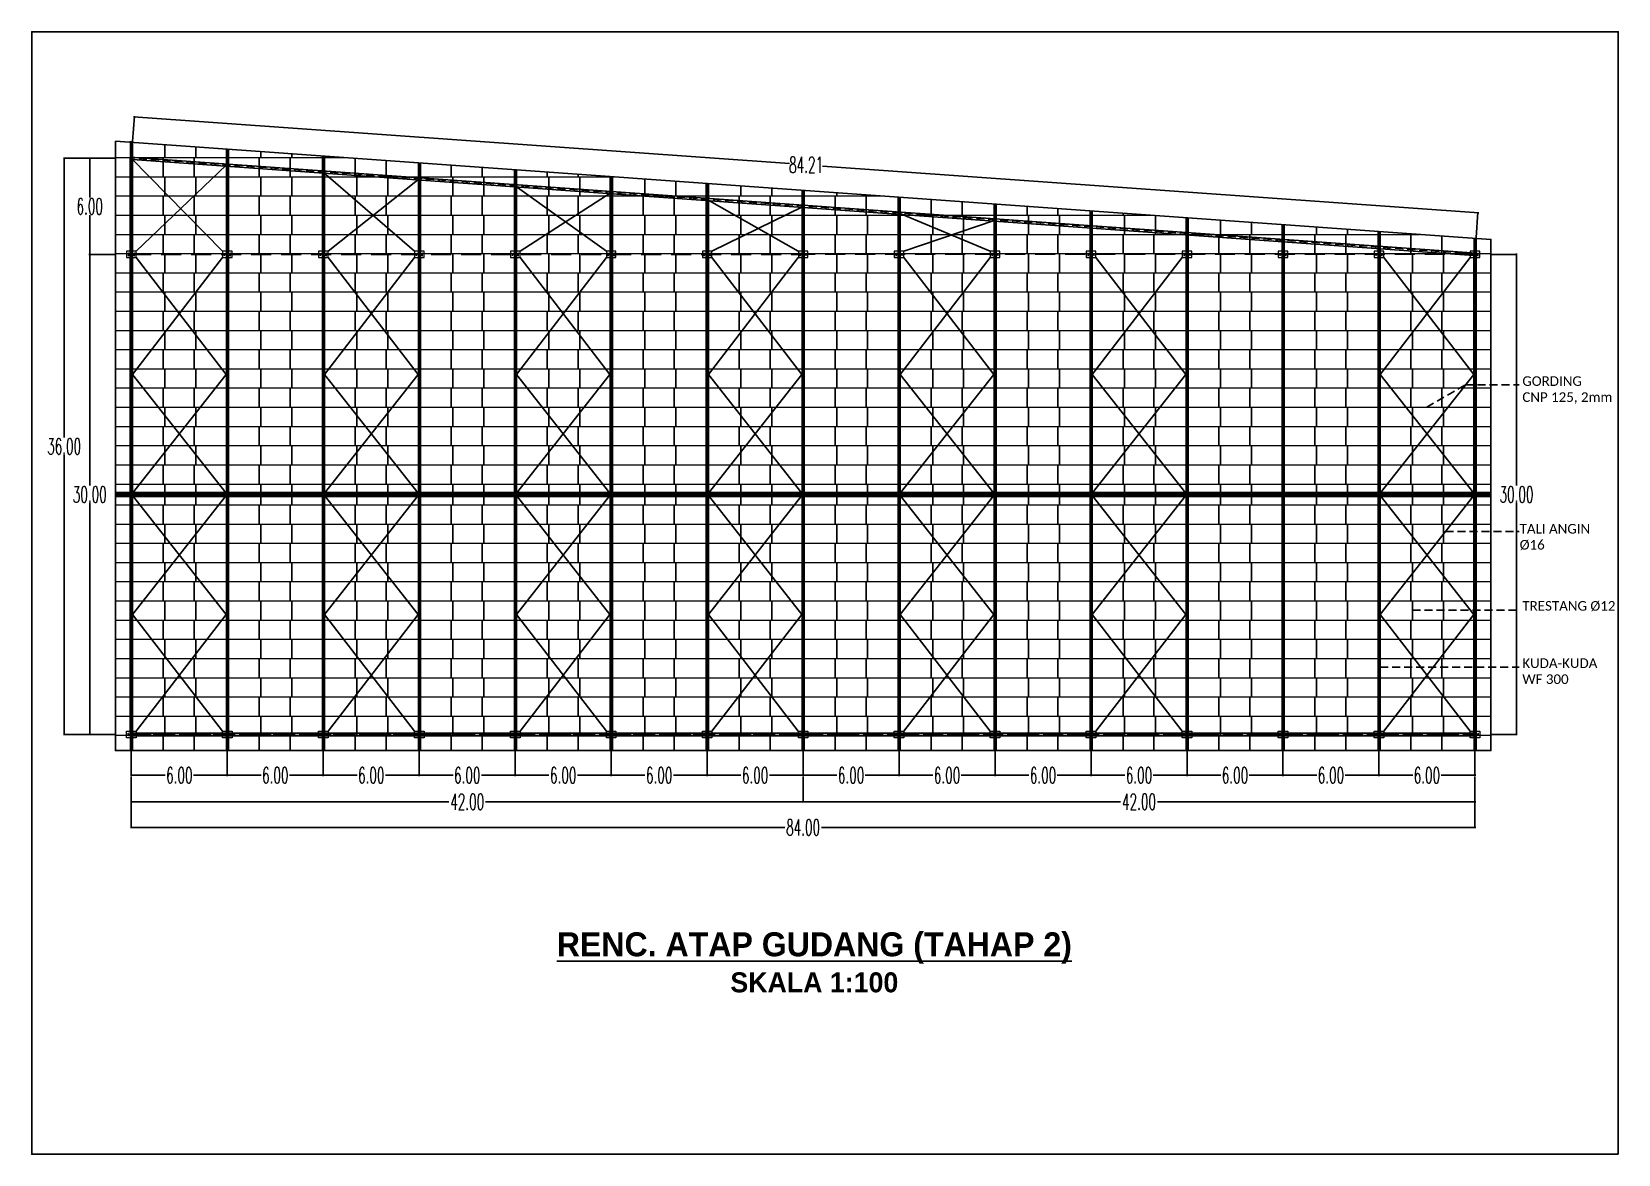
# Model space of a CAD drawing. Header units: millimetres. Extents: x 2175 to 3376, y 1504 to 1740.
# Drawn here: x 2669.8 to 2769, y 1505.2 to 1575.3 of the extents above; entities that cross this region are included whole.
import ezdxf

# ---------------------------------------------------------------- set-up
doc = ezdxf.new("R2010")
doc.units = ezdxf.units.MM
doc.linetypes.add('HIDDEN', pattern=[0.375, 0.25, -0.125])
for name, color, linetype in [('Atap', 3, 'Continuous'), ('GR', 7, 'Continuous'), ('KOP TEKS', 1, 'Continuous')]:
    doc.layers.add(name, color=color, linetype=linetype)
for name, color, linetype, lineweight in [('GRS-TIPIS', 253, 'Continuous', 9), ('HAT', 8, 'Continuous', 9), ('Pondasi', 6, 'Continuous', 9)]:
    doc.layers.add(name, color=color, linetype=linetype, lineweight=lineweight)
doc.styles.add('-DIM2', font='simplex.shx', dxfattribs={"width": 0.55})
doc.styles.get("Standard").update_dxf_attribs({"font": 'arial.ttf'})
doc.dimstyles.new('DENAH KANTOR', dxfattribs={"dimtxt": 1, "dimasz": 0.05, "dimexe": 0.05, "dimexo": 0.05, "dimgap": 0.05, "dimtad": 0, "dimtih": 1, "dimtoh": 1, "dimzin": 0, "dimdsep": 46, "dimtxsty": '-DIM2', "dimblk": 'ARCHTICK', "dimcen": 0.3, "dimdle": 0.05, "dimclrd": 1, "dimclre": 1, "dimclrt": 7, "dimadec": 0, "dimazin": 0, "dimtfac": 1, "dimtix": 1, "dimtofl": 0, "dimtmove": 0, "dimatfit": 3, "dimldrblk": 'ARCHTICK', "dimfxl": 1, "dimtolj": 1, "dimtzin": 0, "dimarcsym": 0})

msp = doc.modelspace()

# ---------------------------------------------------------------- texts
at = {"char_height": 0.6, "attachment_point": 1}
for s, width, insert in [('{\\fCalibri Light|b0|i0|c0|p34;\\C0;GORDING \\PCNP 125, 2mm}', 12.01594, (2762.957, 1553.79)), ('\\pxql;{\\fCalibri Light|b0|i0|c0|p34;\\C0;TALI ANGIN  \\P%%C16}', 5.9459, (2762.788, 1544.564)), ('\\pxql;{\\fCalibri Light|b0|i0|c0|p34;\\C0;TRESTANG %%C12}', 6.04085, (2762.957, 1539.746)), ('\\pxql;{\\fCalibri Light|b0|i0|c0|p34;\\C0;KUDA-KUDA \\PWF 300}', 5.30062, (2762.957, 1536.166))]:
    msp.add_mtext_dynamic_manual_height_columns(s, width=width, gutter_width=1, heights=[0], dxfattribs=dict(at, insert=insert))
at = {"insert": (2684.561, 1519.05), "char_height": 3.67023, "width": 68.26645, "attachment_point": 1}
msp.add_mtext('\\pxsm1,qc;{\\fBritannic Bold|b0|i0|c0|p34;\\H0.40869x;\\LRENC. ATAP GUDANG (TAHAP 2)\\H2.44683x;\\P\\H0.34058x;\\lSKALA 1:100}', dxfattribs=at)

# ---------------------------------------------------------------- blocks, each defined once
blk = doc.blocks.new('WF300')
at = {"layer": 'Pondasi'}
for p, q in [((4219.408, -132.102), (4219.418, -132.102)), ((4219.418, -131.977), (4219.418, -132.102)), ((4219.418, -132.034), (4219.698, -132.034)), ((4219.418, -132.044), (4219.698, -132.044)), ((4219.558, -132.044), (4219.558, -132.034)), ((4219.698, -132.102), (4219.698, -131.977)), ((4219.698, -132.102), (4219.708, -132.102))]:
    blk.add_line(p, q, dxfattribs=at)
blk.add_lwpolyline([(4219.783, -132.189), (4219.783, -131.889), (4219.333, -131.889), (4219.333, -132.189)], close=True, dxfattribs=at)
for points in [[(4219.418, -131.977), (4219.408, -131.977), (4219.408, -132.102)], [(4219.708, -132.102), (4219.708, -131.977), (4219.698, -131.977)]]:
    blk.add_lwpolyline(points, dxfattribs=at)
blk = doc.blocks.new('_ArchTick')
at = {"color": 0, "linetype": 'ByBlock', "const_width": 0.15}
blk.add_lwpolyline([(-0.5, -0.5), (0.5, 0.5)], dxfattribs=at)
blk = doc.blocks.new('*D1005')
at = {"layer": 'Defpoints', "color": 0, "linetype": 'Continuous', "transparency": 16777216}
for p in [(2674.993, 1567.409), (2673.393, 1561.409), (2674.993, 1561.409)]:
    blk.add_point(p, dxfattribs=at)
at = {"layer": 'GR', "color": 1, "linetype": 'Continuous', "lineweight": -2, "transparency": 16777216}
for p, q in [((2674.943, 1567.409), (2673.343, 1567.409)), ((2673.393, 1567.459), (2673.393, 1564.959)), ((2673.393, 1561.359), (2673.393, 1563.859)), ((2674.943, 1561.409), (2673.343, 1561.409))]:
    blk.add_line(p, q, dxfattribs=at)
at = {"layer": 'GR', "color": 1, "linetype": 'Continuous', "lineweight": -2, "transparency": 16777216, "xscale": 0.05, "yscale": 0.05, "zscale": 0.05}
for p, rotation in [((2673.393, 1567.409), 90), ((2673.393, 1561.409), 270)]:
    blk.add_blockref('_ArchTick', p, dxfattribs=dict(at, rotation=rotation))
at = {"layer": 'GR', "color": 7, "linetype": 'Continuous', "transparency": 16777216, "insert": (2673.393, 1564.409), "char_height": 1, "attachment_point": 5, "style": '-DIM2'}
blk.add_mtext('\\A1;6.00', dxfattribs=at)
blk = doc.blocks.new('*D1006')
at = {"layer": 'Defpoints', "color": 0, "linetype": 'Continuous', "transparency": 16777216}
for p in [(2674.993, 1561.409), (2673.393, 1531.409), (2674.993, 1531.409)]:
    blk.add_point(p, dxfattribs=at)
at = {"layer": 'GR', "color": 1, "linetype": 'Continuous', "lineweight": -2, "transparency": 16777216}
for p, q in [((2674.943, 1561.409), (2673.343, 1561.409)), ((2673.393, 1561.459), (2673.393, 1546.959)), ((2673.393, 1531.359), (2673.393, 1545.859)), ((2674.943, 1531.409), (2673.343, 1531.409))]:
    blk.add_line(p, q, dxfattribs=at)
at = {"layer": 'GR', "color": 1, "linetype": 'Continuous', "lineweight": -2, "transparency": 16777216, "xscale": 0.05, "yscale": 0.05, "zscale": 0.05}
for p, rotation in [((2673.393, 1561.409), 90), ((2673.393, 1531.409), 270)]:
    blk.add_blockref('_ArchTick', p, dxfattribs=dict(at, rotation=rotation))
at = {"layer": 'GR', "color": 7, "linetype": 'Continuous', "transparency": 16777216, "insert": (2673.393, 1546.409), "char_height": 1, "attachment_point": 5, "style": '-DIM2'}
blk.add_mtext('\\A1;30.00', dxfattribs=at)
blk = doc.blocks.new('*D1007')
at = {"layer": 'Defpoints', "color": 0, "linetype": 'Continuous', "transparency": 16777216}
for p in [(2673.393, 1567.409), (2671.793, 1531.409), (2673.393, 1531.409)]:
    blk.add_point(p, dxfattribs=at)
at = {"layer": 'GR', "color": 1, "linetype": 'Continuous', "lineweight": -2, "transparency": 16777216}
for p, q in [((2673.343, 1567.409), (2671.743, 1567.409)), ((2671.793, 1567.459), (2671.793, 1549.959)), ((2671.793, 1531.359), (2671.793, 1548.859)), ((2673.343, 1531.409), (2671.743, 1531.409))]:
    blk.add_line(p, q, dxfattribs=at)
at = {"layer": 'GR', "color": 1, "linetype": 'Continuous', "lineweight": -2, "transparency": 16777216, "xscale": 0.05, "yscale": 0.05, "zscale": 0.05}
for p, rotation in [((2671.793, 1567.409), 90), ((2671.793, 1531.409), 270)]:
    blk.add_blockref('_ArchTick', p, dxfattribs=dict(at, rotation=rotation))
at = {"layer": 'GR', "color": 7, "linetype": 'Continuous', "transparency": 16777216, "insert": (2671.793, 1549.409), "char_height": 1, "attachment_point": 5, "style": '-DIM2'}
blk.add_mtext('\\A1;36.00', dxfattribs=at)
blk = doc.blocks.new('*D1008')
at = {"layer": 'Defpoints', "color": 0, "linetype": 'Continuous', "transparency": 16777216}
for p in [(2675.993, 1528.809), (2717.993, 1528.809), (2717.993, 1527.209)]:
    blk.add_point(p, dxfattribs=at)
at = {"layer": 'GR', "color": 1, "linetype": 'Continuous', "lineweight": -2, "transparency": 16777216}
for p, q in [((2675.993, 1528.759), (2675.993, 1527.159)), ((2717.993, 1528.759), (2717.993, 1527.159)), ((2675.943, 1527.209), (2695.843, 1527.209)), ((2718.043, 1527.209), (2698.143, 1527.209))]:
    blk.add_line(p, q, dxfattribs=at)
at = {"layer": 'GR', "color": 1, "linetype": 'Continuous', "lineweight": -2, "transparency": 16777216, "xscale": 0.05, "yscale": 0.05, "zscale": 0.05, "rotation": 180}
blk.add_blockref('_ArchTick', (2675.993, 1527.209), dxfattribs=at)
at = {"layer": 'GR', "color": 1, "linetype": 'Continuous', "lineweight": -2, "transparency": 16777216, "xscale": 0.05, "yscale": 0.05, "zscale": 0.05}
blk.add_blockref('_ArchTick', (2717.993, 1527.209), dxfattribs=at)
at = {"layer": 'GR', "color": 7, "linetype": 'Continuous', "transparency": 16777216, "insert": (2696.993, 1527.209), "char_height": 1, "attachment_point": 5, "style": '-DIM2'}
blk.add_mtext('\\A1;42.00', dxfattribs=at)
blk = doc.blocks.new('*D1009')
at = {"layer": 'Defpoints', "color": 0, "linetype": 'Continuous', "transparency": 16777216}
for p in [(2717.993, 1528.809), (2759.993, 1528.809), (2759.993, 1527.209)]:
    blk.add_point(p, dxfattribs=at)
at = {"layer": 'GR', "color": 1, "linetype": 'Continuous', "lineweight": -2, "transparency": 16777216}
for p, q in [((2717.993, 1528.759), (2717.993, 1527.159)), ((2759.993, 1528.759), (2759.993, 1527.159)), ((2717.943, 1527.209), (2737.843, 1527.209)), ((2760.043, 1527.209), (2740.143, 1527.209))]:
    blk.add_line(p, q, dxfattribs=at)
at = {"layer": 'GR', "color": 1, "linetype": 'Continuous', "lineweight": -2, "transparency": 16777216, "xscale": 0.05, "yscale": 0.05, "zscale": 0.05, "rotation": 180}
blk.add_blockref('_ArchTick', (2717.993, 1527.209), dxfattribs=at)
at = {"layer": 'GR', "color": 1, "linetype": 'Continuous', "lineweight": -2, "transparency": 16777216, "xscale": 0.05, "yscale": 0.05, "zscale": 0.05}
blk.add_blockref('_ArchTick', (2759.993, 1527.209), dxfattribs=at)
at = {"layer": 'GR', "color": 7, "linetype": 'Continuous', "transparency": 16777216, "insert": (2738.993, 1527.209), "char_height": 1, "attachment_point": 5, "style": '-DIM2'}
blk.add_mtext('\\A1;42.00', dxfattribs=at)
blk = doc.blocks.new('*D1010')
at = {"layer": 'Defpoints', "color": 0, "linetype": 'Continuous', "transparency": 16777216}
for p in [(2760.993, 1561.409), (2760.993, 1531.409), (2762.593, 1531.409)]:
    blk.add_point(p, dxfattribs=at)
at = {"layer": 'GR', "color": 1, "linetype": 'Continuous', "lineweight": -2, "transparency": 16777216}
for p, q in [((2761.043, 1561.409), (2762.643, 1561.409)), ((2762.593, 1561.459), (2762.593, 1546.959)), ((2762.593, 1531.359), (2762.593, 1545.859)), ((2761.043, 1531.409), (2762.643, 1531.409))]:
    blk.add_line(p, q, dxfattribs=at)
at = {"layer": 'GR', "color": 1, "linetype": 'Continuous', "lineweight": -2, "transparency": 16777216, "xscale": 0.05, "yscale": 0.05, "zscale": 0.05}
for p, rotation in [((2762.593, 1561.409), 90), ((2762.593, 1531.409), 270)]:
    blk.add_blockref('_ArchTick', p, dxfattribs=dict(at, rotation=rotation))
at = {"layer": 'GR', "color": 7, "linetype": 'Continuous', "transparency": 16777216, "insert": (2762.593, 1546.409), "char_height": 1, "attachment_point": 5, "style": '-DIM2'}
blk.add_mtext('\\A1;30.00', dxfattribs=at)
blk = doc.blocks.new('*D1011')
at = {"layer": 'Defpoints', "color": 0, "linetype": 'Continuous', "transparency": 16777216}
for p in [(2676.065, 1568.406), (2760.179, 1564.002), (2760.065, 1562.406)]:
    blk.add_point(p, dxfattribs=at)
at = {"layer": 'GR', "color": 1, "linetype": 'Continuous', "lineweight": -2, "transparency": 16777216}
for p, q in [((2676.068, 1568.456), (2676.182, 1570.052)), ((2676.129, 1570.006), (2717.146, 1567.076)), ((2760.228, 1563.999), (2719.211, 1566.929)), ((2760.068, 1562.456), (2760.182, 1564.052))]:
    blk.add_line(p, q, dxfattribs=at)
at = {"layer": 'GR', "color": 1, "linetype": 'Continuous', "lineweight": -2, "transparency": 16777216, "xscale": 0.05, "yscale": 0.05, "zscale": 0.05}
for p, rotation in [((2676.179, 1570.002), 175.914383220025), ((2760.179, 1564.002), 355.914383220025)]:
    blk.add_blockref('_ArchTick', p, dxfattribs=dict(at, rotation=rotation))
at = {"layer": 'GR', "color": 7, "linetype": 'Continuous', "transparency": 16777216, "insert": (2718.179, 1567.002), "char_height": 1, "attachment_point": 5, "style": '-DIM2'}
blk.add_mtext('\\A1;84.21', dxfattribs=at)
blk = doc.blocks.new('*D1012')
at = {"layer": 'Defpoints', "color": 0, "linetype": 'Continuous', "transparency": 16777216}
for p in [(2675.993, 1527.209), (2759.993, 1527.209), (2759.993, 1525.609)]:
    blk.add_point(p, dxfattribs=at)
at = {"layer": 'GR', "color": 1, "linetype": 'Continuous', "lineweight": -2, "transparency": 16777216}
for p, q in [((2675.993, 1527.159), (2675.993, 1525.559)), ((2759.993, 1527.159), (2759.993, 1525.559)), ((2675.943, 1525.609), (2716.843, 1525.609)), ((2760.043, 1525.609), (2719.143, 1525.609))]:
    blk.add_line(p, q, dxfattribs=at)
at = {"layer": 'GR', "color": 1, "linetype": 'Continuous', "lineweight": -2, "transparency": 16777216, "xscale": 0.05, "yscale": 0.05, "zscale": 0.05, "rotation": 180}
blk.add_blockref('_ArchTick', (2675.993, 1525.609), dxfattribs=at)
at = {"layer": 'GR', "color": 1, "linetype": 'Continuous', "lineweight": -2, "transparency": 16777216, "xscale": 0.05, "yscale": 0.05, "zscale": 0.05}
blk.add_blockref('_ArchTick', (2759.993, 1525.609), dxfattribs=at)
at = {"layer": 'GR', "color": 7, "linetype": 'Continuous', "transparency": 16777216, "insert": (2717.993, 1525.609), "char_height": 1, "attachment_point": 5, "style": '-DIM2'}
blk.add_mtext('\\A1;84.00', dxfattribs=at)
blk = doc.blocks.new('*D1013')
at = {"layer": 'Defpoints', "color": 0, "linetype": 'Continuous', "transparency": 16777216}
for p in [(2675.993, 1530.409), (2681.993, 1530.409), (2681.993, 1528.859)]:
    blk.add_point(p, dxfattribs=at)
at = {"layer": 'GR', "color": 1, "linetype": 'Continuous', "lineweight": -2, "transparency": 16777216}
for p, q in [((2675.993, 1530.359), (2675.993, 1528.809)), ((2681.993, 1530.359), (2681.993, 1528.809)), ((2675.943, 1528.859), (2678.105, 1528.859)), ((2682.043, 1528.859), (2679.881, 1528.859))]:
    blk.add_line(p, q, dxfattribs=at)
at = {"layer": 'GR', "color": 1, "linetype": 'Continuous', "lineweight": -2, "transparency": 16777216, "xscale": 0.05, "yscale": 0.05, "zscale": 0.05, "rotation": 180}
blk.add_blockref('_ArchTick', (2675.993, 1528.859), dxfattribs=at)
at = {"layer": 'GR', "color": 1, "linetype": 'Continuous', "lineweight": -2, "transparency": 16777216, "xscale": 0.05, "yscale": 0.05, "zscale": 0.05}
blk.add_blockref('_ArchTick', (2681.993, 1528.859), dxfattribs=at)
at = {"layer": 'GR', "color": 7, "linetype": 'Continuous', "transparency": 16777216, "insert": (2678.993, 1528.859), "char_height": 1, "attachment_point": 5, "style": '-DIM2'}
blk.add_mtext('\\A1;6.00', dxfattribs=at)
blk = doc.blocks.new('*D1014')
at = {"layer": 'Defpoints', "color": 0, "linetype": 'Continuous', "transparency": 16777216}
for p in [(2681.993, 1530.409), (2687.993, 1530.409), (2681.993, 1528.859)]:
    blk.add_point(p, dxfattribs=at)
at = {"layer": 'GR', "color": 1, "linetype": 'Continuous', "lineweight": -2, "transparency": 16777216}
for p, q in [((2681.993, 1530.359), (2681.993, 1528.809)), ((2687.993, 1530.359), (2687.993, 1528.809)), ((2681.943, 1528.859), (2684.105, 1528.859)), ((2688.043, 1528.859), (2685.881, 1528.859))]:
    blk.add_line(p, q, dxfattribs=at)
at = {"layer": 'GR', "color": 1, "linetype": 'Continuous', "lineweight": -2, "transparency": 16777216, "xscale": 0.05, "yscale": 0.05, "zscale": 0.05, "rotation": 180}
blk.add_blockref('_ArchTick', (2681.993, 1528.859), dxfattribs=at)
at = {"layer": 'GR', "color": 1, "linetype": 'Continuous', "lineweight": -2, "transparency": 16777216, "xscale": 0.05, "yscale": 0.05, "zscale": 0.05}
blk.add_blockref('_ArchTick', (2687.993, 1528.859), dxfattribs=at)
at = {"layer": 'GR', "color": 7, "linetype": 'Continuous', "transparency": 16777216, "insert": (2684.993, 1528.859), "char_height": 1, "attachment_point": 5, "style": '-DIM2'}
blk.add_mtext('\\A1;6.00', dxfattribs=at)
blk = doc.blocks.new('*D1015')
at = {"layer": 'Defpoints', "color": 0, "linetype": 'Continuous', "transparency": 16777216}
for p in [(2693.993, 1530.409), (2699.993, 1530.409), (2693.993, 1528.859)]:
    blk.add_point(p, dxfattribs=at)
at = {"layer": 'GR', "color": 1, "linetype": 'Continuous', "lineweight": -2, "transparency": 16777216}
for p, q in [((2693.993, 1530.359), (2693.993, 1528.809)), ((2699.993, 1530.359), (2699.993, 1528.809)), ((2693.943, 1528.859), (2696.105, 1528.859)), ((2700.043, 1528.859), (2697.881, 1528.859))]:
    blk.add_line(p, q, dxfattribs=at)
at = {"layer": 'GR', "color": 1, "linetype": 'Continuous', "lineweight": -2, "transparency": 16777216, "xscale": 0.05, "yscale": 0.05, "zscale": 0.05, "rotation": 180}
blk.add_blockref('_ArchTick', (2693.993, 1528.859), dxfattribs=at)
at = {"layer": 'GR', "color": 1, "linetype": 'Continuous', "lineweight": -2, "transparency": 16777216, "xscale": 0.05, "yscale": 0.05, "zscale": 0.05}
blk.add_blockref('_ArchTick', (2699.993, 1528.859), dxfattribs=at)
at = {"layer": 'GR', "color": 7, "linetype": 'Continuous', "transparency": 16777216, "insert": (2696.993, 1528.859), "char_height": 1, "attachment_point": 5, "style": '-DIM2'}
blk.add_mtext('\\A1;6.00', dxfattribs=at)
blk = doc.blocks.new('*D1016')
at = {"layer": 'Defpoints', "color": 0, "linetype": 'Continuous', "transparency": 16777216}
for p in [(2687.993, 1530.409), (2693.993, 1530.409), (2693.993, 1528.859)]:
    blk.add_point(p, dxfattribs=at)
at = {"layer": 'GR', "color": 1, "linetype": 'Continuous', "lineweight": -2, "transparency": 16777216}
for p, q in [((2687.993, 1530.359), (2687.993, 1528.809)), ((2693.993, 1530.359), (2693.993, 1528.809)), ((2687.943, 1528.859), (2690.105, 1528.859)), ((2694.043, 1528.859), (2691.881, 1528.859))]:
    blk.add_line(p, q, dxfattribs=at)
at = {"layer": 'GR', "color": 1, "linetype": 'Continuous', "lineweight": -2, "transparency": 16777216, "xscale": 0.05, "yscale": 0.05, "zscale": 0.05, "rotation": 180}
blk.add_blockref('_ArchTick', (2687.993, 1528.859), dxfattribs=at)
at = {"layer": 'GR', "color": 1, "linetype": 'Continuous', "lineweight": -2, "transparency": 16777216, "xscale": 0.05, "yscale": 0.05, "zscale": 0.05}
blk.add_blockref('_ArchTick', (2693.993, 1528.859), dxfattribs=at)
at = {"layer": 'GR', "color": 7, "linetype": 'Continuous', "transparency": 16777216, "insert": (2690.993, 1528.859), "char_height": 1, "attachment_point": 5, "style": '-DIM2'}
blk.add_mtext('\\A1;6.00', dxfattribs=at)
blk = doc.blocks.new('*D1017')
at = {"layer": 'Defpoints', "color": 0, "linetype": 'Continuous', "transparency": 16777216}
for p in [(2717.993, 1530.409), (2723.993, 1530.409), (2717.993, 1528.859)]:
    blk.add_point(p, dxfattribs=at)
at = {"layer": 'GR', "color": 1, "linetype": 'Continuous', "lineweight": -2, "transparency": 16777216}
for p, q in [((2717.993, 1530.359), (2717.993, 1528.809)), ((2723.993, 1530.359), (2723.993, 1528.809)), ((2717.943, 1528.859), (2720.105, 1528.859)), ((2724.043, 1528.859), (2721.881, 1528.859))]:
    blk.add_line(p, q, dxfattribs=at)
at = {"layer": 'GR', "color": 1, "linetype": 'Continuous', "lineweight": -2, "transparency": 16777216, "xscale": 0.05, "yscale": 0.05, "zscale": 0.05, "rotation": 180}
blk.add_blockref('_ArchTick', (2717.993, 1528.859), dxfattribs=at)
at = {"layer": 'GR', "color": 1, "linetype": 'Continuous', "lineweight": -2, "transparency": 16777216, "xscale": 0.05, "yscale": 0.05, "zscale": 0.05}
blk.add_blockref('_ArchTick', (2723.993, 1528.859), dxfattribs=at)
at = {"layer": 'GR', "color": 7, "linetype": 'Continuous', "transparency": 16777216, "insert": (2720.993, 1528.859), "char_height": 1, "attachment_point": 5, "style": '-DIM2'}
blk.add_mtext('\\A1;6.00', dxfattribs=at)
blk = doc.blocks.new('*D1018')
at = {"layer": 'Defpoints', "color": 0, "linetype": 'Continuous', "transparency": 16777216}
for p in [(2711.993, 1530.409), (2717.993, 1530.409), (2717.993, 1528.859)]:
    blk.add_point(p, dxfattribs=at)
at = {"layer": 'GR', "color": 1, "linetype": 'Continuous', "lineweight": -2, "transparency": 16777216}
for p, q in [((2711.993, 1530.359), (2711.993, 1528.809)), ((2717.993, 1530.359), (2717.993, 1528.809)), ((2711.943, 1528.859), (2714.105, 1528.859)), ((2718.043, 1528.859), (2715.881, 1528.859))]:
    blk.add_line(p, q, dxfattribs=at)
at = {"layer": 'GR', "color": 1, "linetype": 'Continuous', "lineweight": -2, "transparency": 16777216, "xscale": 0.05, "yscale": 0.05, "zscale": 0.05, "rotation": 180}
blk.add_blockref('_ArchTick', (2711.993, 1528.859), dxfattribs=at)
at = {"layer": 'GR', "color": 1, "linetype": 'Continuous', "lineweight": -2, "transparency": 16777216, "xscale": 0.05, "yscale": 0.05, "zscale": 0.05}
blk.add_blockref('_ArchTick', (2717.993, 1528.859), dxfattribs=at)
at = {"layer": 'GR', "color": 7, "linetype": 'Continuous', "transparency": 16777216, "insert": (2714.993, 1528.859), "char_height": 1, "attachment_point": 5, "style": '-DIM2'}
blk.add_mtext('\\A1;6.00', dxfattribs=at)
blk = doc.blocks.new('*D1019')
at = {"layer": 'Defpoints', "color": 0, "linetype": 'Continuous', "transparency": 16777216}
for p in [(2699.993, 1530.409), (2705.993, 1530.409), (2705.993, 1528.859)]:
    blk.add_point(p, dxfattribs=at)
at = {"layer": 'GR', "color": 1, "linetype": 'Continuous', "lineweight": -2, "transparency": 16777216}
for p, q in [((2699.993, 1530.359), (2699.993, 1528.809)), ((2705.993, 1530.359), (2705.993, 1528.809)), ((2699.943, 1528.859), (2702.105, 1528.859)), ((2706.043, 1528.859), (2703.881, 1528.859))]:
    blk.add_line(p, q, dxfattribs=at)
at = {"layer": 'GR', "color": 1, "linetype": 'Continuous', "lineweight": -2, "transparency": 16777216, "xscale": 0.05, "yscale": 0.05, "zscale": 0.05, "rotation": 180}
blk.add_blockref('_ArchTick', (2699.993, 1528.859), dxfattribs=at)
at = {"layer": 'GR', "color": 1, "linetype": 'Continuous', "lineweight": -2, "transparency": 16777216, "xscale": 0.05, "yscale": 0.05, "zscale": 0.05}
blk.add_blockref('_ArchTick', (2705.993, 1528.859), dxfattribs=at)
at = {"layer": 'GR', "color": 7, "linetype": 'Continuous', "transparency": 16777216, "insert": (2702.993, 1528.859), "char_height": 1, "attachment_point": 5, "style": '-DIM2'}
blk.add_mtext('\\A1;6.00', dxfattribs=at)
blk = doc.blocks.new('*D1020')
at = {"layer": 'Defpoints', "color": 0, "linetype": 'Continuous', "transparency": 16777216}
for p in [(2705.993, 1530.409), (2711.993, 1530.409), (2705.993, 1528.859)]:
    blk.add_point(p, dxfattribs=at)
at = {"layer": 'GR', "color": 1, "linetype": 'Continuous', "lineweight": -2, "transparency": 16777216}
for p, q in [((2705.993, 1530.359), (2705.993, 1528.809)), ((2711.993, 1530.359), (2711.993, 1528.809)), ((2705.943, 1528.859), (2708.105, 1528.859)), ((2712.043, 1528.859), (2709.881, 1528.859))]:
    blk.add_line(p, q, dxfattribs=at)
at = {"layer": 'GR', "color": 1, "linetype": 'Continuous', "lineweight": -2, "transparency": 16777216, "xscale": 0.05, "yscale": 0.05, "zscale": 0.05, "rotation": 180}
blk.add_blockref('_ArchTick', (2705.993, 1528.859), dxfattribs=at)
at = {"layer": 'GR', "color": 1, "linetype": 'Continuous', "lineweight": -2, "transparency": 16777216, "xscale": 0.05, "yscale": 0.05, "zscale": 0.05}
blk.add_blockref('_ArchTick', (2711.993, 1528.859), dxfattribs=at)
at = {"layer": 'GR', "color": 7, "linetype": 'Continuous', "transparency": 16777216, "insert": (2708.993, 1528.859), "char_height": 1, "attachment_point": 5, "style": '-DIM2'}
blk.add_mtext('\\A1;6.00', dxfattribs=at)
blk = doc.blocks.new('*D1021')
at = {"layer": 'Defpoints', "color": 0, "linetype": 'Continuous', "transparency": 16777216}
for p in [(2753.993, 1530.409), (2759.993, 1530.409), (2753.993, 1528.859)]:
    blk.add_point(p, dxfattribs=at)
at = {"layer": 'GR', "color": 1, "linetype": 'Continuous', "lineweight": -2, "transparency": 16777216}
for p, q in [((2753.993, 1530.359), (2753.993, 1528.809)), ((2759.993, 1530.359), (2759.993, 1528.809)), ((2753.943, 1528.859), (2756.105, 1528.859)), ((2760.043, 1528.859), (2757.881, 1528.859))]:
    blk.add_line(p, q, dxfattribs=at)
at = {"layer": 'GR', "color": 1, "linetype": 'Continuous', "lineweight": -2, "transparency": 16777216, "xscale": 0.05, "yscale": 0.05, "zscale": 0.05, "rotation": 180}
blk.add_blockref('_ArchTick', (2753.993, 1528.859), dxfattribs=at)
at = {"layer": 'GR', "color": 1, "linetype": 'Continuous', "lineweight": -2, "transparency": 16777216, "xscale": 0.05, "yscale": 0.05, "zscale": 0.05}
blk.add_blockref('_ArchTick', (2759.993, 1528.859), dxfattribs=at)
at = {"layer": 'GR', "color": 7, "linetype": 'Continuous', "transparency": 16777216, "insert": (2756.993, 1528.859), "char_height": 1, "attachment_point": 5, "style": '-DIM2'}
blk.add_mtext('\\A1;6.00', dxfattribs=at)
blk = doc.blocks.new('*D1022')
at = {"layer": 'Defpoints', "color": 0, "linetype": 'Continuous', "transparency": 16777216}
for p in [(2747.993, 1530.409), (2753.993, 1530.409), (2753.993, 1528.859)]:
    blk.add_point(p, dxfattribs=at)
at = {"layer": 'GR', "color": 1, "linetype": 'Continuous', "lineweight": -2, "transparency": 16777216}
for p, q in [((2747.993, 1530.359), (2747.993, 1528.809)), ((2753.993, 1530.359), (2753.993, 1528.809)), ((2747.943, 1528.859), (2750.105, 1528.859)), ((2754.043, 1528.859), (2751.881, 1528.859))]:
    blk.add_line(p, q, dxfattribs=at)
at = {"layer": 'GR', "color": 1, "linetype": 'Continuous', "lineweight": -2, "transparency": 16777216, "xscale": 0.05, "yscale": 0.05, "zscale": 0.05, "rotation": 180}
blk.add_blockref('_ArchTick', (2747.993, 1528.859), dxfattribs=at)
at = {"layer": 'GR', "color": 1, "linetype": 'Continuous', "lineweight": -2, "transparency": 16777216, "xscale": 0.05, "yscale": 0.05, "zscale": 0.05}
blk.add_blockref('_ArchTick', (2753.993, 1528.859), dxfattribs=at)
at = {"layer": 'GR', "color": 7, "linetype": 'Continuous', "transparency": 16777216, "insert": (2750.993, 1528.859), "char_height": 1, "attachment_point": 5, "style": '-DIM2'}
blk.add_mtext('\\A1;6.00', dxfattribs=at)
blk = doc.blocks.new('*D1023')
at = {"layer": 'Defpoints', "color": 0, "linetype": 'Continuous', "transparency": 16777216}
for p in [(2735.993, 1530.409), (2741.993, 1530.409), (2741.993, 1528.859)]:
    blk.add_point(p, dxfattribs=at)
at = {"layer": 'GR', "color": 1, "linetype": 'Continuous', "lineweight": -2, "transparency": 16777216}
for p, q in [((2735.993, 1530.359), (2735.993, 1528.809)), ((2741.993, 1530.359), (2741.993, 1528.809)), ((2735.943, 1528.859), (2738.105, 1528.859)), ((2742.043, 1528.859), (2739.881, 1528.859))]:
    blk.add_line(p, q, dxfattribs=at)
at = {"layer": 'GR', "color": 1, "linetype": 'Continuous', "lineweight": -2, "transparency": 16777216, "xscale": 0.05, "yscale": 0.05, "zscale": 0.05, "rotation": 180}
blk.add_blockref('_ArchTick', (2735.993, 1528.859), dxfattribs=at)
at = {"layer": 'GR', "color": 1, "linetype": 'Continuous', "lineweight": -2, "transparency": 16777216, "xscale": 0.05, "yscale": 0.05, "zscale": 0.05}
blk.add_blockref('_ArchTick', (2741.993, 1528.859), dxfattribs=at)
at = {"layer": 'GR', "color": 7, "linetype": 'Continuous', "transparency": 16777216, "insert": (2738.993, 1528.859), "char_height": 1, "attachment_point": 5, "style": '-DIM2'}
blk.add_mtext('\\A1;6.00', dxfattribs=at)
blk = doc.blocks.new('*D1024')
at = {"layer": 'Defpoints', "color": 0, "linetype": 'Continuous', "transparency": 16777216}
for p in [(2741.993, 1530.409), (2747.993, 1530.409), (2741.993, 1528.859)]:
    blk.add_point(p, dxfattribs=at)
at = {"layer": 'GR', "color": 1, "linetype": 'Continuous', "lineweight": -2, "transparency": 16777216}
for p, q in [((2741.993, 1530.359), (2741.993, 1528.809)), ((2747.993, 1530.359), (2747.993, 1528.809)), ((2741.943, 1528.859), (2744.105, 1528.859)), ((2748.043, 1528.859), (2745.881, 1528.859))]:
    blk.add_line(p, q, dxfattribs=at)
at = {"layer": 'GR', "color": 1, "linetype": 'Continuous', "lineweight": -2, "transparency": 16777216, "xscale": 0.05, "yscale": 0.05, "zscale": 0.05, "rotation": 180}
blk.add_blockref('_ArchTick', (2741.993, 1528.859), dxfattribs=at)
at = {"layer": 'GR', "color": 1, "linetype": 'Continuous', "lineweight": -2, "transparency": 16777216, "xscale": 0.05, "yscale": 0.05, "zscale": 0.05}
blk.add_blockref('_ArchTick', (2747.993, 1528.859), dxfattribs=at)
at = {"layer": 'GR', "color": 7, "linetype": 'Continuous', "transparency": 16777216, "insert": (2744.993, 1528.859), "char_height": 1, "attachment_point": 5, "style": '-DIM2'}
blk.add_mtext('\\A1;6.00', dxfattribs=at)
blk = doc.blocks.new('*D1025')
at = {"layer": 'Defpoints', "color": 0, "linetype": 'Continuous', "transparency": 16777216}
for p in [(2729.993, 1530.409), (2735.993, 1530.409), (2729.993, 1528.859)]:
    blk.add_point(p, dxfattribs=at)
at = {"layer": 'GR', "color": 1, "linetype": 'Continuous', "lineweight": -2, "transparency": 16777216}
for p, q in [((2729.993, 1530.359), (2729.993, 1528.809)), ((2735.993, 1530.359), (2735.993, 1528.809)), ((2729.943, 1528.859), (2732.105, 1528.859)), ((2736.043, 1528.859), (2733.881, 1528.859))]:
    blk.add_line(p, q, dxfattribs=at)
at = {"layer": 'GR', "color": 1, "linetype": 'Continuous', "lineweight": -2, "transparency": 16777216, "xscale": 0.05, "yscale": 0.05, "zscale": 0.05, "rotation": 180}
blk.add_blockref('_ArchTick', (2729.993, 1528.859), dxfattribs=at)
at = {"layer": 'GR', "color": 1, "linetype": 'Continuous', "lineweight": -2, "transparency": 16777216, "xscale": 0.05, "yscale": 0.05, "zscale": 0.05}
blk.add_blockref('_ArchTick', (2735.993, 1528.859), dxfattribs=at)
at = {"layer": 'GR', "color": 7, "linetype": 'Continuous', "transparency": 16777216, "insert": (2732.993, 1528.859), "char_height": 1, "attachment_point": 5, "style": '-DIM2'}
blk.add_mtext('\\A1;6.00', dxfattribs=at)
blk = doc.blocks.new('*D1026')
at = {"layer": 'Defpoints', "color": 0, "linetype": 'Continuous', "transparency": 16777216}
for p in [(2723.993, 1530.409), (2729.993, 1530.409), (2729.993, 1528.859)]:
    blk.add_point(p, dxfattribs=at)
at = {"layer": 'GR', "color": 1, "linetype": 'Continuous', "lineweight": -2, "transparency": 16777216}
for p, q in [((2723.993, 1530.359), (2723.993, 1528.809)), ((2729.993, 1530.359), (2729.993, 1528.809)), ((2723.943, 1528.859), (2726.105, 1528.859)), ((2730.043, 1528.859), (2727.881, 1528.859))]:
    blk.add_line(p, q, dxfattribs=at)
at = {"layer": 'GR', "color": 1, "linetype": 'Continuous', "lineweight": -2, "transparency": 16777216, "xscale": 0.05, "yscale": 0.05, "zscale": 0.05, "rotation": 180}
blk.add_blockref('_ArchTick', (2723.993, 1528.859), dxfattribs=at)
at = {"layer": 'GR', "color": 1, "linetype": 'Continuous', "lineweight": -2, "transparency": 16777216, "xscale": 0.05, "yscale": 0.05, "zscale": 0.05}
blk.add_blockref('_ArchTick', (2729.993, 1528.859), dxfattribs=at)
at = {"layer": 'GR', "color": 7, "linetype": 'Continuous', "transparency": 16777216, "insert": (2726.993, 1528.859), "char_height": 1, "attachment_point": 5, "style": '-DIM2'}
blk.add_mtext('\\A1;6.00', dxfattribs=at)

# ---------------------------------------------------------------- dimensions: what is measured, and where the dimension line sits
at = {"layer": 'GR', "linetype": 'Continuous'}
dim = msp.add_aligned_dim(p1=(2676.065, 1568.406), p2=(2760.065, 1562.406), distance=1.6, dimstyle='DENAH KANTOR', dxfattribs=at)
dim.commit()
dim.dimension.update_dxf_attribs({"geometry": '*D1011', "text_midpoint": (2718.179, 1567.002)})
for base, p1, p2, angle, picture, middle in [((2671.793, 1531.409), (2673.393, 1567.409), (2673.393, 1531.409), 90, '*D1007', (2671.793, 1549.409)), ((2673.393, 1561.409), (2674.993, 1567.409), (2674.993, 1561.409), 90, '*D1005', (2673.393, 1564.409)), ((2673.393, 1531.409), (2674.993, 1561.409), (2674.993, 1531.409), 90, '*D1006', (2673.393, 1546.409)), ((2762.593, 1531.409), (2760.993, 1561.409), (2760.993, 1531.409), 90, '*D1010', (2762.593, 1546.409)), ((2681.993, 1528.859), (2687.993, 1530.409), (2681.993, 1530.409), 180, '*D1014', (2684.993, 1528.859)), ((2693.993, 1528.859), (2699.993, 1530.409), (2693.993, 1530.409), 180, '*D1015', (2696.993, 1528.859)), ((2705.993, 1528.859), (2711.993, 1530.409), (2705.993, 1530.409), 180, '*D1020', (2708.993, 1528.859)), ((2717.993, 1528.859), (2723.993, 1530.409), (2717.993, 1530.409), 180, '*D1017', (2720.993, 1528.859)), ((2729.993, 1528.859), (2735.993, 1530.409), (2729.993, 1530.409), 180, '*D1025', (2732.993, 1528.859)), ((2741.993, 1528.859), (2747.993, 1530.409), (2741.993, 1530.409), 180, '*D1024', (2744.993, 1528.859)), ((2753.993, 1528.859), (2759.993, 1530.409), (2753.993, 1530.409), 180, '*D1021', (2756.993, 1528.859))]:
    dim = msp.add_linear_dim(base=base, p1=p1, p2=p2, angle=angle, dimstyle='DENAH KANTOR', dxfattribs=at)
    dim.commit()
    dim.dimension.update_dxf_attribs({"geometry": picture, "text_midpoint": middle})
for base, p1, p2, picture, middle in [((2681.993, 1528.859), (2675.993, 1530.409), (2681.993, 1530.409), '*D1013', (2678.993, 1528.859)), ((2693.993, 1528.859), (2687.993, 1530.409), (2693.993, 1530.409), '*D1016', (2690.993, 1528.859)), ((2705.993, 1528.859), (2699.993, 1530.409), (2705.993, 1530.409), '*D1019', (2702.993, 1528.859)), ((2717.993, 1528.859), (2711.993, 1530.409), (2717.993, 1530.409), '*D1018', (2714.993, 1528.859)), ((2729.993, 1528.859), (2723.993, 1530.409), (2729.993, 1530.409), '*D1026', (2726.993, 1528.859)), ((2741.993, 1528.859), (2735.993, 1530.409), (2741.993, 1530.409), '*D1023', (2738.993, 1528.859)), ((2753.993, 1528.859), (2747.993, 1530.409), (2753.993, 1530.409), '*D1022', (2750.993, 1528.859)), ((2717.993, 1527.209), (2675.993, 1528.809), (2717.993, 1528.809), '*D1008', (2696.993, 1527.209)), ((2759.993, 1527.209), (2717.993, 1528.809), (2759.993, 1528.809), '*D1009', (2738.993, 1527.209)), ((2759.993, 1525.609), (2675.993, 1527.209), (2759.993, 1527.209), '*D1012', (2717.993, 1525.609))]:
    dim = msp.add_linear_dim(base=base, p1=p1, p2=p2, dimstyle='DENAH KANTOR', dxfattribs=at)
    dim.commit()
    dim.dimension.update_dxf_attribs({"geometry": picture, "text_midpoint": middle})

# ---------------------------------------------------------------- linework, layer by layer
at = {"color": 1}
for p, q in [((2675.993, 1568.483), (2675.993, 1530.409)), ((2678.093, 1568.261), (2678.093, 1567.459)), ((2677.993, 1566.259), (2677.993, 1567.459)), ((2679.927, 1566.259), (2679.927, 1567.459)), ((2680.027, 1568.123), (2680.027, 1567.459)), ((2681.993, 1567.983), (2681.993, 1530.409)), ((2683.993, 1566.259), (2683.993, 1567.459)), ((2684.093, 1567.833), (2684.093, 1567.459)), ((2685.927, 1566.259), (2685.927, 1567.459)), ((2686.027, 1567.695), (2686.027, 1567.459)), ((2687.993, 1567.554), (2687.993, 1530.409)), ((2689.993, 1566.259), (2689.993, 1567.411)), ((2691.927, 1566.259), (2691.927, 1567.273)), ((2678.093, 1565.059), (2678.093, 1566.259)), ((2680.027, 1565.059), (2680.027, 1566.259)), ((2684.093, 1565.059), (2684.093, 1566.259)), ((2686.027, 1565.059), (2686.027, 1566.259)), ((2690.093, 1565.059), (2690.093, 1566.259)), ((2692.027, 1565.059), (2692.027, 1566.259)), ((2693.993, 1567.126), (2693.993, 1530.409)), ((2695.993, 1566.259), (2695.993, 1566.983)), ((2696.093, 1565.059), (2696.093, 1566.259)), ((2697.927, 1566.259), (2697.927, 1566.845)), ((2698.027, 1565.059), (2698.027, 1566.259)), ((2699.993, 1566.697), (2699.993, 1530.409)), ((2701.993, 1566.259), (2701.993, 1566.554)), ((2702.093, 1565.059), (2702.093, 1566.259)), ((2703.927, 1566.259), (2703.927, 1566.416)), ((2704.027, 1565.059), (2704.027, 1566.259)), ((2705.993, 1566.269), (2705.993, 1530.409)), ((2708.093, 1565.059), (2708.093, 1566.119)), ((2710.027, 1565.059), (2710.027, 1565.981)), ((2711.993, 1565.84), (2711.993, 1530.409)), ((2714.093, 1565.059), (2714.093, 1565.69)), ((2716.027, 1565.059), (2716.027, 1565.552)), ((2717.993, 1565.411), (2717.993, 1530.409)), ((2720.093, 1565.059), (2720.093, 1565.261)), ((2677.993, 1565.059), (2677.993, 1563.859)), ((2679.927, 1565.059), (2679.927, 1563.859)), ((2683.993, 1565.059), (2683.993, 1563.859)), ((2685.927, 1565.059), (2685.927, 1563.859)), ((2689.993, 1565.059), (2689.993, 1563.859)), ((2691.927, 1565.059), (2691.927, 1563.859)), ((2695.993, 1565.059), (2695.993, 1563.859)), ((2697.927, 1565.059), (2697.927, 1563.859)), ((2701.993, 1565.059), (2701.993, 1563.859)), ((2703.927, 1565.059), (2703.927, 1563.859)), ((2707.993, 1565.059), (2707.993, 1563.859)), ((2709.927, 1565.059), (2709.927, 1563.859)), ((2713.993, 1565.059), (2713.993, 1563.859)), ((2715.927, 1565.059), (2715.927, 1563.859)), ((2719.993, 1565.059), (2719.993, 1563.859)), ((2721.927, 1565.059), (2721.927, 1563.859)), ((2722.027, 1565.059), (2722.027, 1565.123)), ((2723.993, 1564.983), (2723.993, 1530.409)), ((2725.993, 1564.84), (2725.993, 1563.859)), ((2727.927, 1564.702), (2727.927, 1563.859)), ((2729.993, 1564.554), (2729.993, 1530.409)), ((2731.993, 1564.411), (2731.993, 1563.859)), ((2733.927, 1564.273), (2733.927, 1563.859)), ((2678.093, 1562.659), (2678.093, 1563.859)), ((2680.027, 1562.659), (2680.027, 1563.859)), ((2684.093, 1562.659), (2684.093, 1563.859)), ((2686.027, 1562.659), (2686.027, 1563.859)), ((2690.093, 1562.659), (2690.093, 1563.859)), ((2692.027, 1562.659), (2692.027, 1563.859)), ((2696.093, 1562.659), (2696.093, 1563.859)), ((2698.027, 1562.659), (2698.027, 1563.859)), ((2702.093, 1562.659), (2702.093, 1563.859)), ((2704.027, 1562.659), (2704.027, 1563.859)), ((2708.093, 1562.659), (2708.093, 1563.859)), ((2710.027, 1562.659), (2710.027, 1563.859)), ((2714.093, 1562.659), (2714.093, 1563.859)), ((2716.027, 1562.659), (2716.027, 1563.859)), ((2720.093, 1562.659), (2720.093, 1563.859)), ((2722.027, 1562.659), (2722.027, 1563.859)), ((2726.093, 1562.659), (2726.093, 1563.859)), ((2728.027, 1562.659), (2728.027, 1563.859)), ((2732.093, 1562.659), (2732.093, 1563.859)), ((2734.027, 1562.659), (2734.027, 1563.859)), ((2735.993, 1564.126), (2735.993, 1530.409)), ((2737.993, 1563.983), (2737.993, 1563.859)), ((2738.093, 1562.659), (2738.093, 1563.859)), ((2740.027, 1562.659), (2740.027, 1563.859)), ((2741.993, 1563.697), (2741.993, 1530.409)), ((2744.093, 1562.659), (2744.093, 1563.547)), ((2746.027, 1562.659), (2746.027, 1563.409)), ((2747.993, 1563.269), (2747.993, 1530.409)), ((2677.993, 1562.659), (2677.993, 1561.459)), ((2679.927, 1562.659), (2679.927, 1561.459)), ((2683.993, 1562.659), (2683.993, 1561.459)), ((2685.927, 1562.659), (2685.927, 1561.459)), ((2689.993, 1562.659), (2689.993, 1561.459)), ((2691.927, 1562.659), (2691.927, 1561.459)), ((2695.993, 1562.659), (2695.993, 1561.459)), ((2697.927, 1562.659), (2697.927, 1561.459)), ((2701.993, 1562.659), (2701.993, 1561.459)), ((2703.927, 1562.659), (2703.927, 1561.459)), ((2707.993, 1562.659), (2707.993, 1561.459)), ((2709.927, 1562.659), (2709.927, 1561.459)), ((2713.993, 1562.659), (2713.993, 1561.459)), ((2715.927, 1562.659), (2715.927, 1561.459)), ((2719.993, 1562.659), (2719.993, 1561.459)), ((2721.927, 1562.659), (2721.927, 1561.459)), ((2725.993, 1562.659), (2725.993, 1561.459)), ((2727.927, 1562.659), (2727.927, 1561.459)), ((2731.993, 1562.659), (2731.993, 1561.459)), ((2733.927, 1562.659), (2733.927, 1561.459)), ((2737.993, 1562.659), (2737.993, 1561.459)), ((2739.927, 1562.659), (2739.927, 1561.459)), ((2743.993, 1562.659), (2743.993, 1561.459)), ((2745.927, 1562.659), (2745.927, 1561.459)), ((2749.993, 1562.659), (2749.993, 1561.459)), ((2750.093, 1562.659), (2750.093, 1563.119)), ((2751.927, 1562.659), (2751.927, 1561.459)), ((2752.027, 1562.659), (2752.027, 1562.981)), ((2753.993, 1562.84), (2753.993, 1530.409)), ((2755.993, 1562.659), (2755.993, 1561.459)), ((2756.093, 1562.659), (2756.093, 1562.69)), ((2757.927, 1562.559), (2757.927, 1561.459)), ((2759.993, 1562.411), (2759.993, 1530.409)), ((2678.093, 1561.459), (2678.093, 1560.259)), ((2680.027, 1561.459), (2680.027, 1560.259)), ((2684.093, 1561.459), (2684.093, 1560.259)), ((2686.027, 1561.459), (2686.027, 1560.259)), ((2690.093, 1561.459), (2690.093, 1560.259)), ((2692.027, 1561.459), (2692.027, 1560.259)), ((2696.093, 1561.459), (2696.093, 1560.259)), ((2698.027, 1561.459), (2698.027, 1560.259)), ((2702.093, 1561.459), (2702.093, 1560.259)), ((2704.027, 1561.459), (2704.027, 1560.259)), ((2708.093, 1561.459), (2708.093, 1560.259)), ((2710.027, 1561.459), (2710.027, 1560.259)), ((2714.093, 1561.459), (2714.093, 1560.259)), ((2716.027, 1561.459), (2716.027, 1560.259)), ((2720.093, 1561.459), (2720.093, 1560.259)), ((2722.027, 1561.459), (2722.027, 1560.259)), ((2726.093, 1561.459), (2726.093, 1560.259)), ((2728.027, 1561.459), (2728.027, 1560.259)), ((2732.093, 1561.459), (2732.093, 1560.259)), ((2734.027, 1561.459), (2734.027, 1560.259)), ((2738.093, 1561.459), (2738.093, 1560.259)), ((2740.027, 1561.459), (2740.027, 1560.259)), ((2744.093, 1561.459), (2744.093, 1560.259)), ((2746.027, 1561.459), (2746.027, 1560.259)), ((2750.093, 1561.459), (2750.093, 1560.259)), ((2752.027, 1561.459), (2752.027, 1560.259)), ((2756.093, 1561.459), (2756.093, 1560.259)), ((2758.027, 1561.459), (2758.027, 1560.259)), ((2677.993, 1559.059), (2677.993, 1560.259)), ((2679.927, 1559.059), (2679.927, 1560.259)), ((2683.993, 1559.059), (2683.993, 1560.259)), ((2685.927, 1559.059), (2685.927, 1560.259)), ((2689.993, 1559.059), (2689.993, 1560.259)), ((2691.927, 1559.059), (2691.927, 1560.259)), ((2695.993, 1559.059), (2695.993, 1560.259)), ((2697.927, 1559.059), (2697.927, 1560.259)), ((2701.993, 1559.059), (2701.993, 1560.259)), ((2703.927, 1559.059), (2703.927, 1560.259)), ((2707.993, 1559.059), (2707.993, 1560.259)), ((2709.927, 1559.059), (2709.927, 1560.259)), ((2713.993, 1559.059), (2713.993, 1560.259)), ((2715.927, 1559.059), (2715.927, 1560.259)), ((2719.993, 1559.059), (2719.993, 1560.259)), ((2721.927, 1559.059), (2721.927, 1560.259)), ((2725.993, 1559.059), (2725.993, 1560.259)), ((2727.927, 1559.059), (2727.927, 1560.259)), ((2731.993, 1559.059), (2731.993, 1560.259)), ((2733.927, 1559.059), (2733.927, 1560.259)), ((2737.993, 1559.059), (2737.993, 1560.259)), ((2739.927, 1559.059), (2739.927, 1560.259)), ((2743.993, 1559.059), (2743.993, 1560.259)), ((2745.927, 1559.059), (2745.927, 1560.259)), ((2749.993, 1559.059), (2749.993, 1560.259)), ((2751.927, 1559.059), (2751.927, 1560.259)), ((2755.993, 1559.059), (2755.993, 1560.259)), ((2757.927, 1559.059), (2757.927, 1560.259)), ((2678.093, 1559.059), (2678.093, 1557.859)), ((2680.027, 1559.059), (2680.027, 1557.859)), ((2684.093, 1559.059), (2684.093, 1557.859)), ((2686.027, 1559.059), (2686.027, 1557.859)), ((2690.093, 1559.059), (2690.093, 1557.859)), ((2692.027, 1559.059), (2692.027, 1557.859)), ((2696.093, 1559.059), (2696.093, 1557.859)), ((2698.027, 1559.059), (2698.027, 1557.859)), ((2702.093, 1559.059), (2702.093, 1557.859)), ((2704.027, 1559.059), (2704.027, 1557.859)), ((2708.093, 1559.059), (2708.093, 1557.859)), ((2710.027, 1559.059), (2710.027, 1557.859)), ((2714.093, 1559.059), (2714.093, 1557.859)), ((2716.027, 1559.059), (2716.027, 1557.859)), ((2720.093, 1559.059), (2720.093, 1557.859)), ((2722.027, 1559.059), (2722.027, 1557.859)), ((2726.093, 1559.059), (2726.093, 1557.859)), ((2728.027, 1559.059), (2728.027, 1557.859)), ((2732.093, 1559.059), (2732.093, 1557.859)), ((2734.027, 1559.059), (2734.027, 1557.859)), ((2738.093, 1559.059), (2738.093, 1557.859)), ((2740.027, 1559.059), (2740.027, 1557.859)), ((2744.093, 1559.059), (2744.093, 1557.859)), ((2746.027, 1559.059), (2746.027, 1557.859)), ((2750.093, 1559.059), (2750.093, 1557.859)), ((2752.027, 1559.059), (2752.027, 1557.859)), ((2756.093, 1559.059), (2756.093, 1557.859)), ((2758.027, 1559.059), (2758.027, 1557.859)), ((2677.993, 1557.859), (2677.993, 1556.659)), ((2679.927, 1557.859), (2679.927, 1556.659)), ((2683.993, 1557.859), (2683.993, 1556.659)), ((2685.927, 1557.859), (2685.927, 1556.659)), ((2689.993, 1557.859), (2689.993, 1556.659)), ((2691.927, 1557.859), (2691.927, 1556.659)), ((2695.993, 1557.859), (2695.993, 1556.659)), ((2697.927, 1557.859), (2697.927, 1556.659)), ((2701.993, 1557.859), (2701.993, 1556.659)), ((2703.927, 1557.859), (2703.927, 1556.659)), ((2707.993, 1557.859), (2707.993, 1556.659)), ((2709.927, 1557.859), (2709.927, 1556.659)), ((2713.993, 1557.859), (2713.993, 1556.659)), ((2715.927, 1557.859), (2715.927, 1556.659)), ((2719.993, 1557.859), (2719.993, 1556.659)), ((2721.927, 1557.859), (2721.927, 1556.659)), ((2725.993, 1557.859), (2725.993, 1556.659)), ((2727.927, 1557.859), (2727.927, 1556.659)), ((2731.993, 1557.859), (2731.993, 1556.659)), ((2733.927, 1557.859), (2733.927, 1556.659)), ((2737.993, 1557.859), (2737.993, 1556.659)), ((2739.927, 1557.859), (2739.927, 1556.659)), ((2743.993, 1557.859), (2743.993, 1556.659)), ((2745.927, 1557.859), (2745.927, 1556.659)), ((2749.993, 1557.859), (2749.993, 1556.659)), ((2751.927, 1557.859), (2751.927, 1556.659)), ((2755.993, 1557.859), (2755.993, 1556.659)), ((2757.927, 1557.859), (2757.927, 1556.659)), ((2678.093, 1555.459), (2678.093, 1556.659)), ((2680.027, 1555.459), (2680.027, 1556.659)), ((2684.093, 1555.459), (2684.093, 1556.659)), ((2686.027, 1555.459), (2686.027, 1556.659)), ((2690.093, 1555.459), (2690.093, 1556.659)), ((2692.027, 1555.459), (2692.027, 1556.659)), ((2696.093, 1555.459), (2696.093, 1556.659)), ((2698.027, 1555.459), (2698.027, 1556.659)), ((2702.093, 1555.459), (2702.093, 1556.659)), ((2704.027, 1555.459), (2704.027, 1556.659)), ((2708.093, 1555.459), (2708.093, 1556.659)), ((2710.027, 1555.459), (2710.027, 1556.659)), ((2714.093, 1555.459), (2714.093, 1556.659)), ((2716.027, 1555.459), (2716.027, 1556.659)), ((2720.093, 1555.459), (2720.093, 1556.659)), ((2722.027, 1555.459), (2722.027, 1556.659)), ((2726.093, 1555.459), (2726.093, 1556.659)), ((2728.027, 1555.459), (2728.027, 1556.659)), ((2732.093, 1555.459), (2732.093, 1556.659)), ((2734.027, 1555.459), (2734.027, 1556.659)), ((2738.093, 1555.459), (2738.093, 1556.659)), ((2740.027, 1555.459), (2740.027, 1556.659)), ((2744.093, 1555.459), (2744.093, 1556.659)), ((2746.027, 1555.459), (2746.027, 1556.659)), ((2750.093, 1555.459), (2750.093, 1556.659)), ((2752.027, 1555.459), (2752.027, 1556.659)), ((2756.093, 1555.459), (2756.093, 1556.659)), ((2758.027, 1555.459), (2758.027, 1556.659)), ((2677.993, 1554.259), (2677.993, 1555.459)), ((2679.927, 1554.259), (2679.927, 1555.459)), ((2683.993, 1554.259), (2683.993, 1555.459)), ((2685.927, 1554.259), (2685.927, 1555.459)), ((2689.993, 1554.259), (2689.993, 1555.459)), ((2691.927, 1554.259), (2691.927, 1555.459)), ((2695.993, 1554.259), (2695.993, 1555.459)), ((2697.927, 1554.259), (2697.927, 1555.459)), ((2701.993, 1554.259), (2701.993, 1555.459)), ((2703.927, 1554.259), (2703.927, 1555.459)), ((2707.993, 1554.259), (2707.993, 1555.459)), ((2709.927, 1554.259), (2709.927, 1555.459)), ((2713.993, 1554.259), (2713.993, 1555.459)), ((2715.927, 1554.259), (2715.927, 1555.459)), ((2719.993, 1554.259), (2719.993, 1555.459)), ((2721.927, 1554.259), (2721.927, 1555.459)), ((2725.993, 1554.259), (2725.993, 1555.459)), ((2727.927, 1554.259), (2727.927, 1555.459)), ((2731.993, 1554.259), (2731.993, 1555.459)), ((2733.927, 1554.259), (2733.927, 1555.459)), ((2737.993, 1554.259), (2737.993, 1555.459)), ((2739.927, 1554.259), (2739.927, 1555.459)), ((2743.993, 1554.259), (2743.993, 1555.459)), ((2745.927, 1554.259), (2745.927, 1555.459)), ((2749.993, 1554.259), (2749.993, 1555.459)), ((2751.927, 1554.259), (2751.927, 1555.459)), ((2755.993, 1554.259), (2755.993, 1555.459)), ((2757.927, 1554.259), (2757.927, 1555.459)), ((2678.093, 1553.059), (2678.093, 1554.259)), ((2680.027, 1553.059), (2680.027, 1554.259)), ((2684.093, 1553.059), (2684.093, 1554.259)), ((2686.027, 1553.059), (2686.027, 1554.259)), ((2690.093, 1553.059), (2690.093, 1554.259)), ((2692.027, 1553.059), (2692.027, 1554.259)), ((2696.093, 1553.059), (2696.093, 1554.259)), ((2698.027, 1553.059), (2698.027, 1554.259)), ((2702.093, 1553.059), (2702.093, 1554.259)), ((2704.027, 1553.059), (2704.027, 1554.259)), ((2708.093, 1553.059), (2708.093, 1554.259)), ((2710.027, 1553.059), (2710.027, 1554.259)), ((2714.093, 1553.059), (2714.093, 1554.259)), ((2716.027, 1553.059), (2716.027, 1554.259)), ((2720.093, 1553.059), (2720.093, 1554.259)), ((2722.027, 1553.059), (2722.027, 1554.259)), ((2726.093, 1553.059), (2726.093, 1554.259)), ((2728.027, 1553.059), (2728.027, 1554.259)), ((2732.093, 1553.059), (2732.093, 1554.259)), ((2734.027, 1553.059), (2734.027, 1554.259)), ((2738.093, 1553.059), (2738.093, 1554.259)), ((2740.027, 1553.059), (2740.027, 1554.259)), ((2744.093, 1553.059), (2744.093, 1554.259)), ((2746.027, 1553.059), (2746.027, 1554.259)), ((2750.093, 1553.059), (2750.093, 1554.259)), ((2752.027, 1553.059), (2752.027, 1554.259)), ((2756.093, 1553.059), (2756.093, 1554.259)), ((2758.027, 1553.059), (2758.027, 1554.259)), ((2677.993, 1551.859), (2677.993, 1553.059)), ((2679.927, 1551.859), (2679.927, 1553.059)), ((2683.993, 1551.859), (2683.993, 1553.059)), ((2685.927, 1551.859), (2685.927, 1553.059)), ((2689.993, 1551.859), (2689.993, 1553.059)), ((2691.927, 1551.859), (2691.927, 1553.059)), ((2695.993, 1551.859), (2695.993, 1553.059)), ((2697.927, 1551.859), (2697.927, 1553.059)), ((2701.993, 1551.859), (2701.993, 1553.059)), ((2703.927, 1551.859), (2703.927, 1553.059)), ((2707.993, 1551.859), (2707.993, 1553.059)), ((2709.927, 1551.859), (2709.927, 1553.059)), ((2713.993, 1551.859), (2713.993, 1553.059)), ((2715.927, 1551.859), (2715.927, 1553.059)), ((2719.993, 1551.859), (2719.993, 1553.059)), ((2721.927, 1551.859), (2721.927, 1553.059)), ((2725.993, 1551.859), (2725.993, 1553.059)), ((2727.927, 1551.859), (2727.927, 1553.059)), ((2731.993, 1551.859), (2731.993, 1553.059)), ((2733.927, 1551.859), (2733.927, 1553.059)), ((2737.993, 1551.859), (2737.993, 1553.059)), ((2739.927, 1551.859), (2739.927, 1553.059)), ((2743.993, 1551.859), (2743.993, 1553.059)), ((2745.927, 1551.859), (2745.927, 1553.059)), ((2749.993, 1551.859), (2749.993, 1553.059)), ((2751.927, 1551.859), (2751.927, 1553.059)), ((2755.993, 1551.859), (2755.993, 1553.059)), ((2757.927, 1551.859), (2757.927, 1553.059)), ((2678.093, 1550.659), (2678.093, 1551.859)), ((2680.027, 1550.659), (2680.027, 1551.859)), ((2684.093, 1550.659), (2684.093, 1551.859)), ((2686.027, 1550.659), (2686.027, 1551.859)), ((2690.093, 1550.659), (2690.093, 1551.859)), ((2692.027, 1550.659), (2692.027, 1551.859)), ((2696.093, 1550.659), (2696.093, 1551.859)), ((2698.027, 1550.659), (2698.027, 1551.859)), ((2702.093, 1550.659), (2702.093, 1551.859)), ((2704.027, 1550.659), (2704.027, 1551.859)), ((2708.093, 1550.659), (2708.093, 1551.859)), ((2710.027, 1550.659), (2710.027, 1551.859)), ((2714.093, 1550.659), (2714.093, 1551.859)), ((2716.027, 1550.659), (2716.027, 1551.859)), ((2720.093, 1550.659), (2720.093, 1551.859)), ((2722.027, 1550.659), (2722.027, 1551.859)), ((2726.093, 1550.659), (2726.093, 1551.859)), ((2728.027, 1550.659), (2728.027, 1551.859)), ((2732.093, 1550.659), (2732.093, 1551.859)), ((2734.027, 1550.659), (2734.027, 1551.859)), ((2738.093, 1550.659), (2738.093, 1551.859)), ((2740.027, 1550.659), (2740.027, 1551.859)), ((2744.093, 1550.659), (2744.093, 1551.859)), ((2746.027, 1550.659), (2746.027, 1551.859)), ((2750.093, 1550.659), (2750.093, 1551.859)), ((2752.027, 1550.659), (2752.027, 1551.859)), ((2756.093, 1550.659), (2756.093, 1551.859)), ((2758.027, 1550.659), (2758.027, 1551.859)), ((2677.993, 1549.459), (2677.993, 1550.659)), ((2679.927, 1549.459), (2679.927, 1550.659)), ((2683.993, 1549.459), (2683.993, 1550.659)), ((2685.927, 1549.459), (2685.927, 1550.659)), ((2689.993, 1549.459), (2689.993, 1550.659)), ((2691.927, 1549.459), (2691.927, 1550.659)), ((2695.993, 1549.459), (2695.993, 1550.659)), ((2697.927, 1549.459), (2697.927, 1550.659)), ((2701.993, 1549.459), (2701.993, 1550.659)), ((2703.927, 1549.459), (2703.927, 1550.659)), ((2707.993, 1549.459), (2707.993, 1550.659)), ((2709.927, 1549.459), (2709.927, 1550.659)), ((2713.993, 1549.459), (2713.993, 1550.659)), ((2715.927, 1549.459), (2715.927, 1550.659)), ((2719.993, 1549.459), (2719.993, 1550.659)), ((2721.927, 1549.459), (2721.927, 1550.659)), ((2725.993, 1549.459), (2725.993, 1550.659)), ((2727.927, 1549.459), (2727.927, 1550.659)), ((2731.993, 1549.459), (2731.993, 1550.659)), ((2733.927, 1549.459), (2733.927, 1550.659)), ((2737.993, 1549.459), (2737.993, 1550.659)), ((2739.927, 1549.459), (2739.927, 1550.659)), ((2743.993, 1549.459), (2743.993, 1550.659)), ((2745.927, 1549.459), (2745.927, 1550.659)), ((2749.993, 1549.459), (2749.993, 1550.659)), ((2751.927, 1549.459), (2751.927, 1550.659)), ((2755.993, 1549.459), (2755.993, 1550.659)), ((2757.927, 1549.459), (2757.927, 1550.659)), ((2678.093, 1548.259), (2678.093, 1549.459)), ((2680.027, 1548.259), (2680.027, 1549.459)), ((2684.093, 1548.259), (2684.093, 1549.459)), ((2686.027, 1548.259), (2686.027, 1549.459)), ((2690.093, 1548.259), (2690.093, 1549.459)), ((2692.027, 1548.259), (2692.027, 1549.459)), ((2696.093, 1548.259), (2696.093, 1549.459)), ((2698.027, 1548.259), (2698.027, 1549.459)), ((2702.093, 1548.259), (2702.093, 1549.459)), ((2704.027, 1548.259), (2704.027, 1549.459)), ((2708.093, 1548.259), (2708.093, 1549.459)), ((2710.027, 1548.259), (2710.027, 1549.459)), ((2714.093, 1548.259), (2714.093, 1549.459)), ((2716.027, 1548.259), (2716.027, 1549.459)), ((2720.093, 1548.259), (2720.093, 1549.459)), ((2722.027, 1548.259), (2722.027, 1549.459)), ((2726.093, 1548.259), (2726.093, 1549.459)), ((2728.027, 1548.259), (2728.027, 1549.459)), ((2732.093, 1548.259), (2732.093, 1549.459)), ((2734.027, 1548.259), (2734.027, 1549.459)), ((2738.093, 1548.259), (2738.093, 1549.459)), ((2740.027, 1548.259), (2740.027, 1549.459)), ((2744.093, 1548.259), (2744.093, 1549.459)), ((2746.027, 1548.259), (2746.027, 1549.459)), ((2750.093, 1548.259), (2750.093, 1549.459)), ((2752.027, 1548.259), (2752.027, 1549.459)), ((2756.093, 1548.259), (2756.093, 1549.459)), ((2758.027, 1548.259), (2758.027, 1549.459)), ((2677.993, 1547.059), (2677.993, 1548.259)), ((2679.927, 1547.059), (2679.927, 1548.259)), ((2683.993, 1547.059), (2683.993, 1548.259)), ((2685.927, 1547.059), (2685.927, 1548.259)), ((2689.993, 1547.059), (2689.993, 1548.259)), ((2691.927, 1547.059), (2691.927, 1548.259)), ((2695.993, 1547.059), (2695.993, 1548.259)), ((2697.927, 1547.059), (2697.927, 1548.259)), ((2701.993, 1547.059), (2701.993, 1548.259)), ((2703.927, 1547.059), (2703.927, 1548.259)), ((2707.993, 1547.059), (2707.993, 1548.259)), ((2709.927, 1547.059), (2709.927, 1548.259)), ((2713.993, 1547.059), (2713.993, 1548.259)), ((2715.927, 1547.059), (2715.927, 1548.259)), ((2719.993, 1547.059), (2719.993, 1548.259)), ((2721.927, 1547.059), (2721.927, 1548.259)), ((2725.993, 1547.059), (2725.993, 1548.259)), ((2727.927, 1547.059), (2727.927, 1548.259)), ((2731.993, 1547.059), (2731.993, 1548.259)), ((2733.927, 1547.059), (2733.927, 1548.259)), ((2737.993, 1547.059), (2737.993, 1548.259)), ((2739.927, 1547.059), (2739.927, 1548.259)), ((2743.993, 1547.059), (2743.993, 1548.259)), ((2745.927, 1547.059), (2745.927, 1548.259)), ((2749.993, 1547.059), (2749.993, 1548.259)), ((2751.927, 1547.059), (2751.927, 1548.259)), ((2755.993, 1547.059), (2755.993, 1548.259)), ((2757.927, 1547.059), (2757.927, 1548.259)), ((2674.993, 1546.409), (2760.993, 1546.409)), ((2678.093, 1546.409), (2678.093, 1547.059)), ((2678.093, 1546.409), (2678.093, 1545.759)), ((2680.027, 1546.409), (2680.027, 1547.059)), ((2680.027, 1546.409), (2680.027, 1545.759)), ((2684.093, 1546.409), (2684.093, 1547.059)), ((2684.093, 1546.409), (2684.093, 1545.759)), ((2686.027, 1546.409), (2686.027, 1547.059)), ((2686.027, 1546.409), (2686.027, 1545.759)), ((2690.093, 1546.409), (2690.093, 1547.059)), ((2690.093, 1546.409), (2690.093, 1545.759)), ((2692.027, 1546.409), (2692.027, 1547.059)), ((2692.027, 1546.409), (2692.027, 1545.759)), ((2696.093, 1546.409), (2696.093, 1547.059)), ((2696.093, 1546.409), (2696.093, 1545.759)), ((2698.027, 1546.409), (2698.027, 1547.059)), ((2698.027, 1546.409), (2698.027, 1545.759)), ((2702.093, 1546.409), (2702.093, 1547.059)), ((2702.093, 1546.409), (2702.093, 1545.759)), ((2704.027, 1546.409), (2704.027, 1547.059)), ((2704.027, 1546.409), (2704.027, 1545.759)), ((2708.093, 1546.409), (2708.093, 1547.059)), ((2708.093, 1546.409), (2708.093, 1545.759)), ((2710.027, 1546.409), (2710.027, 1547.059)), ((2710.027, 1546.409), (2710.027, 1545.759)), ((2714.093, 1546.409), (2714.093, 1547.059)), ((2714.093, 1546.409), (2714.093, 1545.759)), ((2716.027, 1546.409), (2716.027, 1547.059)), ((2716.027, 1546.409), (2716.027, 1545.759)), ((2720.093, 1546.409), (2720.093, 1547.059)), ((2720.093, 1546.409), (2720.093, 1545.759)), ((2722.027, 1546.409), (2722.027, 1547.059)), ((2722.027, 1546.409), (2722.027, 1545.759)), ((2726.093, 1546.409), (2726.093, 1547.059)), ((2726.093, 1546.409), (2726.093, 1545.759)), ((2728.027, 1546.409), (2728.027, 1547.059)), ((2728.027, 1546.409), (2728.027, 1545.759)), ((2732.093, 1546.409), (2732.093, 1547.059)), ((2732.093, 1546.409), (2732.093, 1545.759)), ((2734.027, 1546.409), (2734.027, 1547.059)), ((2734.027, 1546.409), (2734.027, 1545.759)), ((2738.093, 1546.409), (2738.093, 1547.059)), ((2738.093, 1546.409), (2738.093, 1545.759)), ((2740.027, 1546.409), (2740.027, 1547.059)), ((2740.027, 1546.409), (2740.027, 1545.759)), ((2744.093, 1546.409), (2744.093, 1547.059)), ((2744.093, 1546.409), (2744.093, 1545.759)), ((2746.027, 1546.409), (2746.027, 1547.059)), ((2746.027, 1546.409), (2746.027, 1545.759)), ((2750.093, 1546.409), (2750.093, 1547.059)), ((2750.093, 1546.409), (2750.093, 1545.759)), ((2752.027, 1546.409), (2752.027, 1547.059)), ((2752.027, 1546.409), (2752.027, 1545.759)), ((2756.093, 1546.409), (2756.093, 1547.059)), ((2756.093, 1546.409), (2756.093, 1545.759)), ((2758.027, 1546.409), (2758.027, 1547.059)), ((2758.027, 1546.409), (2758.027, 1545.759)), ((2677.993, 1545.759), (2677.993, 1544.559)), ((2679.927, 1545.759), (2679.927, 1544.559)), ((2683.993, 1545.759), (2683.993, 1544.559)), ((2685.927, 1545.759), (2685.927, 1544.559)), ((2689.993, 1545.759), (2689.993, 1544.559)), ((2691.927, 1545.759), (2691.927, 1544.559)), ((2695.993, 1545.759), (2695.993, 1544.559)), ((2697.927, 1545.759), (2697.927, 1544.559)), ((2701.993, 1545.759), (2701.993, 1544.559)), ((2703.927, 1545.759), (2703.927, 1544.559)), ((2707.993, 1545.759), (2707.993, 1544.559)), ((2709.927, 1545.759), (2709.927, 1544.559)), ((2713.993, 1545.759), (2713.993, 1544.559)), ((2715.927, 1545.759), (2715.927, 1544.559)), ((2719.993, 1545.759), (2719.993, 1544.559)), ((2721.927, 1545.759), (2721.927, 1544.559)), ((2725.993, 1545.759), (2725.993, 1544.559)), ((2727.927, 1545.759), (2727.927, 1544.559)), ((2731.993, 1545.759), (2731.993, 1544.559)), ((2733.927, 1545.759), (2733.927, 1544.559)), ((2737.993, 1545.759), (2737.993, 1544.559)), ((2739.927, 1545.759), (2739.927, 1544.559)), ((2743.993, 1545.759), (2743.993, 1544.559)), ((2745.927, 1545.759), (2745.927, 1544.559)), ((2749.993, 1545.759), (2749.993, 1544.559)), ((2751.927, 1545.759), (2751.927, 1544.559)), ((2755.993, 1545.759), (2755.993, 1544.559)), ((2757.927, 1545.759), (2757.927, 1544.559)), ((2678.093, 1544.559), (2678.093, 1543.359)), ((2680.027, 1544.559), (2680.027, 1543.359)), ((2684.093, 1544.559), (2684.093, 1543.359)), ((2686.027, 1544.559), (2686.027, 1543.359)), ((2690.093, 1544.559), (2690.093, 1543.359)), ((2692.027, 1544.559), (2692.027, 1543.359)), ((2696.093, 1544.559), (2696.093, 1543.359)), ((2698.027, 1544.559), (2698.027, 1543.359)), ((2702.093, 1544.559), (2702.093, 1543.359)), ((2704.027, 1544.559), (2704.027, 1543.359)), ((2708.093, 1544.559), (2708.093, 1543.359)), ((2710.027, 1544.559), (2710.027, 1543.359)), ((2714.093, 1544.559), (2714.093, 1543.359)), ((2716.027, 1544.559), (2716.027, 1543.359)), ((2720.093, 1544.559), (2720.093, 1543.359)), ((2722.027, 1544.559), (2722.027, 1543.359)), ((2726.093, 1544.559), (2726.093, 1543.359)), ((2728.027, 1544.559), (2728.027, 1543.359)), ((2732.093, 1544.559), (2732.093, 1543.359)), ((2734.027, 1544.559), (2734.027, 1543.359)), ((2738.093, 1544.559), (2738.093, 1543.359)), ((2740.027, 1544.559), (2740.027, 1543.359)), ((2744.093, 1544.559), (2744.093, 1543.359)), ((2746.027, 1544.559), (2746.027, 1543.359)), ((2750.093, 1544.559), (2750.093, 1543.359)), ((2752.027, 1544.559), (2752.027, 1543.359)), ((2756.093, 1544.559), (2756.093, 1543.359)), ((2758.027, 1544.559), (2758.027, 1543.359)), ((2677.993, 1543.359), (2677.993, 1542.159)), ((2679.927, 1543.359), (2679.927, 1542.159)), ((2683.993, 1543.359), (2683.993, 1542.159)), ((2685.927, 1543.359), (2685.927, 1542.159)), ((2689.993, 1543.359), (2689.993, 1542.159)), ((2691.927, 1543.359), (2691.927, 1542.159)), ((2695.993, 1543.359), (2695.993, 1542.159)), ((2697.927, 1543.359), (2697.927, 1542.159)), ((2701.993, 1543.359), (2701.993, 1542.159)), ((2703.927, 1543.359), (2703.927, 1542.159)), ((2707.993, 1543.359), (2707.993, 1542.159)), ((2709.927, 1543.359), (2709.927, 1542.159)), ((2713.993, 1543.359), (2713.993, 1542.159)), ((2715.927, 1543.359), (2715.927, 1542.159)), ((2719.993, 1543.359), (2719.993, 1542.159)), ((2721.927, 1543.359), (2721.927, 1542.159)), ((2725.993, 1543.359), (2725.993, 1542.159)), ((2727.927, 1543.359), (2727.927, 1542.159)), ((2731.993, 1543.359), (2731.993, 1542.159)), ((2733.927, 1543.359), (2733.927, 1542.159)), ((2737.993, 1543.359), (2737.993, 1542.159)), ((2739.927, 1543.359), (2739.927, 1542.159)), ((2743.993, 1543.359), (2743.993, 1542.159)), ((2745.927, 1543.359), (2745.927, 1542.159)), ((2749.993, 1543.359), (2749.993, 1542.159)), ((2751.927, 1543.359), (2751.927, 1542.159)), ((2755.993, 1543.359), (2755.993, 1542.159)), ((2757.927, 1543.359), (2757.927, 1542.159)), ((2678.093, 1542.159), (2678.093, 1540.959)), ((2680.027, 1542.159), (2680.027, 1540.959)), ((2684.093, 1542.159), (2684.093, 1540.959)), ((2686.027, 1542.159), (2686.027, 1540.959)), ((2690.093, 1542.159), (2690.093, 1540.959)), ((2692.027, 1542.159), (2692.027, 1540.959)), ((2696.093, 1542.159), (2696.093, 1540.959)), ((2698.027, 1542.159), (2698.027, 1540.959)), ((2702.093, 1542.159), (2702.093, 1540.959)), ((2704.027, 1542.159), (2704.027, 1540.959)), ((2708.093, 1542.159), (2708.093, 1540.959)), ((2710.027, 1542.159), (2710.027, 1540.959)), ((2714.093, 1542.159), (2714.093, 1540.959)), ((2716.027, 1542.159), (2716.027, 1540.959)), ((2720.093, 1542.159), (2720.093, 1540.959)), ((2722.027, 1542.159), (2722.027, 1540.959)), ((2726.093, 1542.159), (2726.093, 1540.959)), ((2728.027, 1542.159), (2728.027, 1540.959)), ((2732.093, 1542.159), (2732.093, 1540.959)), ((2734.027, 1542.159), (2734.027, 1540.959)), ((2738.093, 1542.159), (2738.093, 1540.959)), ((2740.027, 1542.159), (2740.027, 1540.959)), ((2744.093, 1542.159), (2744.093, 1540.959)), ((2746.027, 1542.159), (2746.027, 1540.959)), ((2750.093, 1542.159), (2750.093, 1540.959)), ((2752.027, 1542.159), (2752.027, 1540.959)), ((2756.093, 1542.159), (2756.093, 1540.959)), ((2758.027, 1542.159), (2758.027, 1540.959)), ((2677.993, 1540.959), (2677.993, 1539.759)), ((2679.927, 1540.959), (2679.927, 1539.759)), ((2683.993, 1540.959), (2683.993, 1539.759)), ((2685.927, 1540.959), (2685.927, 1539.759)), ((2689.993, 1540.959), (2689.993, 1539.759)), ((2691.927, 1540.959), (2691.927, 1539.759)), ((2695.993, 1540.959), (2695.993, 1539.759)), ((2697.927, 1540.959), (2697.927, 1539.759)), ((2701.993, 1540.959), (2701.993, 1539.759)), ((2703.927, 1540.959), (2703.927, 1539.759)), ((2707.993, 1540.959), (2707.993, 1539.759)), ((2709.927, 1540.959), (2709.927, 1539.759)), ((2713.993, 1540.959), (2713.993, 1539.759)), ((2715.927, 1540.959), (2715.927, 1539.759)), ((2719.993, 1540.959), (2719.993, 1539.759)), ((2721.927, 1540.959), (2721.927, 1539.759)), ((2725.993, 1540.959), (2725.993, 1539.759)), ((2727.927, 1540.959), (2727.927, 1539.759)), ((2731.993, 1540.959), (2731.993, 1539.759)), ((2733.927, 1540.959), (2733.927, 1539.759)), ((2737.993, 1540.959), (2737.993, 1539.759)), ((2739.927, 1540.959), (2739.927, 1539.759)), ((2743.993, 1540.959), (2743.993, 1539.759)), ((2745.927, 1540.959), (2745.927, 1539.759)), ((2749.993, 1540.959), (2749.993, 1539.759)), ((2751.927, 1540.959), (2751.927, 1539.759)), ((2755.993, 1540.959), (2755.993, 1539.759)), ((2757.927, 1540.959), (2757.927, 1539.759)), ((2678.093, 1539.759), (2678.093, 1538.559)), ((2680.027, 1539.759), (2680.027, 1538.559)), ((2684.093, 1539.759), (2684.093, 1538.559)), ((2686.027, 1539.759), (2686.027, 1538.559)), ((2690.093, 1539.759), (2690.093, 1538.559)), ((2692.027, 1539.759), (2692.027, 1538.559)), ((2696.093, 1539.759), (2696.093, 1538.559)), ((2698.027, 1539.759), (2698.027, 1538.559)), ((2702.093, 1539.759), (2702.093, 1538.559)), ((2704.027, 1539.759), (2704.027, 1538.559)), ((2708.093, 1539.759), (2708.093, 1538.559)), ((2710.027, 1539.759), (2710.027, 1538.559)), ((2714.093, 1539.759), (2714.093, 1538.559)), ((2716.027, 1539.759), (2716.027, 1538.559)), ((2720.093, 1539.759), (2720.093, 1538.559)), ((2722.027, 1539.759), (2722.027, 1538.559)), ((2726.093, 1539.759), (2726.093, 1538.559)), ((2728.027, 1539.759), (2728.027, 1538.559)), ((2732.093, 1539.759), (2732.093, 1538.559)), ((2734.027, 1539.759), (2734.027, 1538.559)), ((2738.093, 1539.759), (2738.093, 1538.559)), ((2740.027, 1539.759), (2740.027, 1538.559)), ((2744.093, 1539.759), (2744.093, 1538.559)), ((2746.027, 1539.759), (2746.027, 1538.559)), ((2750.093, 1539.759), (2750.093, 1538.559)), ((2752.027, 1539.759), (2752.027, 1538.559)), ((2756.093, 1539.759), (2756.093, 1538.559)), ((2758.027, 1539.759), (2758.027, 1538.559)), ((2677.993, 1538.559), (2677.993, 1537.359)), ((2679.927, 1538.559), (2679.927, 1537.359)), ((2683.993, 1538.559), (2683.993, 1537.359)), ((2685.927, 1538.559), (2685.927, 1537.359)), ((2689.993, 1538.559), (2689.993, 1537.359)), ((2691.927, 1538.559), (2691.927, 1537.359)), ((2695.993, 1538.559), (2695.993, 1537.359)), ((2697.927, 1538.559), (2697.927, 1537.359)), ((2701.993, 1538.559), (2701.993, 1537.359)), ((2703.927, 1538.559), (2703.927, 1537.359)), ((2707.993, 1538.559), (2707.993, 1537.359)), ((2709.927, 1538.559), (2709.927, 1537.359)), ((2713.993, 1538.559), (2713.993, 1537.359)), ((2715.927, 1538.559), (2715.927, 1537.359)), ((2719.993, 1538.559), (2719.993, 1537.359)), ((2721.927, 1538.559), (2721.927, 1537.359)), ((2725.993, 1538.559), (2725.993, 1537.359)), ((2727.927, 1538.559), (2727.927, 1537.359)), ((2731.993, 1538.559), (2731.993, 1537.359)), ((2733.927, 1538.559), (2733.927, 1537.359)), ((2737.993, 1538.559), (2737.993, 1537.359)), ((2739.927, 1538.559), (2739.927, 1537.359)), ((2743.993, 1538.559), (2743.993, 1537.359)), ((2745.927, 1538.559), (2745.927, 1537.359)), ((2749.993, 1538.559), (2749.993, 1537.359)), ((2751.927, 1538.559), (2751.927, 1537.359)), ((2755.993, 1538.559), (2755.993, 1537.359)), ((2757.927, 1538.559), (2757.927, 1537.359)), ((2678.093, 1537.359), (2678.093, 1536.159)), ((2680.027, 1537.359), (2680.027, 1536.159)), ((2684.093, 1537.359), (2684.093, 1536.159)), ((2686.027, 1537.359), (2686.027, 1536.159)), ((2690.093, 1537.359), (2690.093, 1536.159)), ((2692.027, 1537.359), (2692.027, 1536.159)), ((2696.093, 1537.359), (2696.093, 1536.159)), ((2698.027, 1537.359), (2698.027, 1536.159)), ((2702.093, 1537.359), (2702.093, 1536.159)), ((2704.027, 1537.359), (2704.027, 1536.159)), ((2708.093, 1537.359), (2708.093, 1536.159)), ((2710.027, 1537.359), (2710.027, 1536.159)), ((2714.093, 1537.359), (2714.093, 1536.159)), ((2716.027, 1537.359), (2716.027, 1536.159)), ((2720.093, 1537.359), (2720.093, 1536.159)), ((2722.027, 1537.359), (2722.027, 1536.159)), ((2726.093, 1537.359), (2726.093, 1536.159)), ((2728.027, 1537.359), (2728.027, 1536.159)), ((2732.093, 1537.359), (2732.093, 1536.159)), ((2734.027, 1537.359), (2734.027, 1536.159)), ((2738.093, 1537.359), (2738.093, 1536.159)), ((2740.027, 1537.359), (2740.027, 1536.159)), ((2744.093, 1537.359), (2744.093, 1536.159)), ((2746.027, 1537.359), (2746.027, 1536.159)), ((2750.093, 1537.359), (2750.093, 1536.159)), ((2752.027, 1537.359), (2752.027, 1536.159)), ((2756.093, 1537.359), (2756.093, 1536.159)), ((2758.027, 1537.359), (2758.027, 1536.159)), ((2677.993, 1534.959), (2677.993, 1536.159)), ((2679.927, 1534.959), (2679.927, 1536.159)), ((2683.993, 1534.959), (2683.993, 1536.159)), ((2685.927, 1534.959), (2685.927, 1536.159)), ((2689.993, 1534.959), (2689.993, 1536.159)), ((2691.927, 1534.959), (2691.927, 1536.159)), ((2695.993, 1534.959), (2695.993, 1536.159)), ((2697.927, 1534.959), (2697.927, 1536.159)), ((2701.993, 1534.959), (2701.993, 1536.159)), ((2703.927, 1534.959), (2703.927, 1536.159)), ((2707.993, 1534.959), (2707.993, 1536.159)), ((2709.927, 1534.959), (2709.927, 1536.159)), ((2713.993, 1534.959), (2713.993, 1536.159)), ((2715.927, 1534.959), (2715.927, 1536.159)), ((2719.993, 1534.959), (2719.993, 1536.159)), ((2721.927, 1534.959), (2721.927, 1536.159)), ((2725.993, 1534.959), (2725.993, 1536.159)), ((2727.927, 1534.959), (2727.927, 1536.159)), ((2731.993, 1534.959), (2731.993, 1536.159)), ((2733.927, 1534.959), (2733.927, 1536.159)), ((2737.993, 1534.959), (2737.993, 1536.159)), ((2739.927, 1534.959), (2739.927, 1536.159)), ((2743.993, 1534.959), (2743.993, 1536.159)), ((2745.927, 1534.959), (2745.927, 1536.159)), ((2749.993, 1534.959), (2749.993, 1536.159)), ((2751.927, 1534.959), (2751.927, 1536.159)), ((2755.993, 1534.959), (2755.993, 1536.159)), ((2757.927, 1534.959), (2757.927, 1536.159)), ((2678.093, 1533.759), (2678.093, 1534.959)), ((2680.027, 1533.759), (2680.027, 1534.959)), ((2684.093, 1533.759), (2684.093, 1534.959)), ((2686.027, 1533.759), (2686.027, 1534.959)), ((2690.093, 1533.759), (2690.093, 1534.959)), ((2692.027, 1533.759), (2692.027, 1534.959)), ((2696.093, 1533.759), (2696.093, 1534.959)), ((2698.027, 1533.759), (2698.027, 1534.959)), ((2702.093, 1533.759), (2702.093, 1534.959)), ((2704.027, 1533.759), (2704.027, 1534.959)), ((2708.093, 1533.759), (2708.093, 1534.959)), ((2710.027, 1533.759), (2710.027, 1534.959)), ((2714.093, 1533.759), (2714.093, 1534.959)), ((2716.027, 1533.759), (2716.027, 1534.959)), ((2720.093, 1533.759), (2720.093, 1534.959)), ((2722.027, 1533.759), (2722.027, 1534.959)), ((2726.093, 1533.759), (2726.093, 1534.959)), ((2728.027, 1533.759), (2728.027, 1534.959)), ((2732.093, 1533.759), (2732.093, 1534.959)), ((2734.027, 1533.759), (2734.027, 1534.959)), ((2738.093, 1533.759), (2738.093, 1534.959)), ((2740.027, 1533.759), (2740.027, 1534.959)), ((2744.093, 1533.759), (2744.093, 1534.959)), ((2746.027, 1533.759), (2746.027, 1534.959)), ((2750.093, 1533.759), (2750.093, 1534.959)), ((2752.027, 1533.759), (2752.027, 1534.959)), ((2756.093, 1533.759), (2756.093, 1534.959)), ((2758.027, 1533.759), (2758.027, 1534.959)), ((2677.993, 1533.759), (2677.993, 1532.559)), ((2679.927, 1533.759), (2679.927, 1532.559)), ((2683.993, 1533.759), (2683.993, 1532.559)), ((2685.927, 1533.759), (2685.927, 1532.559)), ((2689.993, 1533.759), (2689.993, 1532.559)), ((2691.927, 1533.759), (2691.927, 1532.559)), ((2695.993, 1533.759), (2695.993, 1532.559)), ((2697.927, 1533.759), (2697.927, 1532.559)), ((2701.993, 1533.759), (2701.993, 1532.559)), ((2703.927, 1533.759), (2703.927, 1532.559)), ((2707.993, 1533.759), (2707.993, 1532.559)), ((2709.927, 1533.759), (2709.927, 1532.559)), ((2713.993, 1533.759), (2713.993, 1532.559)), ((2715.927, 1533.759), (2715.927, 1532.559)), ((2719.993, 1533.759), (2719.993, 1532.559)), ((2721.927, 1533.759), (2721.927, 1532.559)), ((2725.993, 1533.759), (2725.993, 1532.559)), ((2727.927, 1533.759), (2727.927, 1532.559)), ((2731.993, 1533.759), (2731.993, 1532.559)), ((2733.927, 1533.759), (2733.927, 1532.559)), ((2737.993, 1533.759), (2737.993, 1532.559)), ((2739.927, 1533.759), (2739.927, 1532.559)), ((2743.993, 1533.759), (2743.993, 1532.559)), ((2745.927, 1533.759), (2745.927, 1532.559)), ((2749.993, 1533.759), (2749.993, 1532.559)), ((2751.927, 1533.759), (2751.927, 1532.559)), ((2755.993, 1533.759), (2755.993, 1532.559)), ((2757.927, 1533.759), (2757.927, 1532.559)), ((2678.093, 1531.409), (2678.093, 1532.559)), ((2680.027, 1531.409), (2680.027, 1532.559)), ((2684.093, 1531.409), (2684.093, 1532.559)), ((2686.027, 1531.409), (2686.027, 1532.559)), ((2690.093, 1531.409), (2690.093, 1532.559)), ((2692.027, 1531.409), (2692.027, 1532.559)), ((2696.093, 1531.409), (2696.093, 1532.559)), ((2698.027, 1531.409), (2698.027, 1532.559)), ((2702.093, 1531.409), (2702.093, 1532.559)), ((2704.027, 1531.409), (2704.027, 1532.559)), ((2708.093, 1531.409), (2708.093, 1532.559)), ((2710.027, 1531.409), (2710.027, 1532.559)), ((2714.093, 1531.409), (2714.093, 1532.559)), ((2716.027, 1531.409), (2716.027, 1532.559)), ((2720.093, 1531.409), (2720.093, 1532.559)), ((2722.027, 1531.409), (2722.027, 1532.559)), ((2726.093, 1531.409), (2726.093, 1532.559)), ((2728.027, 1531.409), (2728.027, 1532.559)), ((2732.093, 1531.409), (2732.093, 1532.559)), ((2734.027, 1531.409), (2734.027, 1532.559)), ((2738.093, 1531.409), (2738.093, 1532.559)), ((2740.027, 1531.409), (2740.027, 1532.559)), ((2744.093, 1531.409), (2744.093, 1532.559)), ((2746.027, 1531.409), (2746.027, 1532.559)), ((2750.093, 1531.409), (2750.093, 1532.559)), ((2752.027, 1531.409), (2752.027, 1532.559)), ((2756.093, 1531.409), (2756.093, 1532.559)), ((2758.027, 1531.409), (2758.027, 1532.559)), ((2677.993, 1530.409), (2677.993, 1531.409)), ((2679.927, 1530.409), (2679.927, 1531.409)), ((2683.993, 1530.409), (2683.993, 1531.409)), ((2685.927, 1530.409), (2685.927, 1531.409)), ((2689.993, 1530.409), (2689.993, 1531.409)), ((2691.927, 1530.409), (2691.927, 1531.409)), ((2695.993, 1530.409), (2695.993, 1531.409)), ((2697.927, 1530.409), (2697.927, 1531.409)), ((2701.993, 1530.409), (2701.993, 1531.409)), ((2703.927, 1530.409), (2703.927, 1531.409)), ((2707.993, 1530.409), (2707.993, 1531.409)), ((2709.927, 1530.409), (2709.927, 1531.409)), ((2713.993, 1530.409), (2713.993, 1531.409)), ((2715.927, 1530.409), (2715.927, 1531.409)), ((2719.993, 1530.409), (2719.993, 1531.409)), ((2721.927, 1530.409), (2721.927, 1531.409)), ((2725.993, 1530.409), (2725.993, 1531.409)), ((2727.927, 1530.409), (2727.927, 1531.409)), ((2731.993, 1530.409), (2731.993, 1531.409)), ((2733.927, 1530.409), (2733.927, 1531.409)), ((2737.993, 1530.409), (2737.993, 1531.409)), ((2739.927, 1530.409), (2739.927, 1531.409)), ((2743.993, 1530.409), (2743.993, 1531.409)), ((2745.927, 1530.409), (2745.927, 1531.409)), ((2749.993, 1530.409), (2749.993, 1531.409)), ((2751.927, 1530.409), (2751.927, 1531.409)), ((2755.993, 1530.409), (2755.993, 1531.409)), ((2757.927, 1530.409), (2757.927, 1531.409))]:
    msp.add_line(p, q, dxfattribs=at)
at = {"linetype": 'HIDDEN', "ltscale": 2}
for p, q in [((2758.159, 1544.101), (2762.751, 1544.101)), ((2756.093, 1539.188), (2762.751, 1539.188)), ((2754.068, 1535.608), (2762.751, 1535.608))]:
    msp.add_line(p, q, dxfattribs=at)
msp.add_lwpolyline([(2756.977, 1551.859), (2759.41, 1553.264), (2762.751, 1553.264)], dxfattribs=at)
at = {"layer": 'Atap'}
for p, q in [((2681.693, 1561.609), (2675.993, 1567.409)), ((2676.293, 1561.609), (2681.918, 1566.986)), ((2693.693, 1561.609), (2687.993, 1566.552)), ((2705.693, 1561.609), (2699.993, 1565.695)), ((2700.293, 1561.609), (2705.993, 1565.266)), ((2717.693, 1561.609), (2711.993, 1564.837)), ((2712.293, 1561.609), (2717.993, 1564.409)), ((2729.693, 1561.609), (2723.993, 1563.98)), ((2724.293, 1561.609), (2729.993, 1563.552))]:
    msp.add_line(p, q, dxfattribs=at)
msp.add_lwpolyline([(2674.993, 1568.483), (2674.993, 1530.409), (2760.993, 1530.409), (2760.993, 1562.34)], close=True, dxfattribs=at)
for points in [[(2688.293, 1561.609), (2693.993, 1566.123)], [(2676.293, 1531.609), (2681.918, 1538.909), (2676.068, 1546.334), (2676.068, 1546.484), (2681.918, 1553.909), (2676.293, 1561.209)], [(2681.693, 1531.609), (2676.068, 1538.909), (2681.918, 1546.334), (2681.918, 1546.484), (2676.068, 1553.909), (2681.693, 1561.209)], [(2688.293, 1531.609), (2693.918, 1538.909), (2688.068, 1546.334), (2688.068, 1546.484), (2693.918, 1553.909), (2688.293, 1561.209)], [(2693.693, 1531.609), (2688.068, 1538.909), (2693.918, 1546.334), (2693.918, 1546.484), (2688.068, 1553.909), (2693.693, 1561.209)], [(2700.293, 1531.609), (2705.918, 1538.909), (2700.068, 1546.334), (2700.068, 1546.484), (2705.918, 1553.909), (2700.293, 1561.209)], [(2705.693, 1531.609), (2700.068, 1538.909), (2705.918, 1546.334), (2705.918, 1546.484), (2700.068, 1553.909), (2705.693, 1561.209)], [(2712.293, 1531.609), (2717.918, 1538.909), (2712.068, 1546.334), (2712.068, 1546.484), (2717.918, 1553.909), (2712.293, 1561.209)], [(2717.693, 1531.609), (2712.068, 1538.909), (2717.918, 1546.334), (2717.918, 1546.484), (2712.068, 1553.909), (2717.693, 1561.209)], [(2724.293, 1531.609), (2729.918, 1538.909), (2724.068, 1546.334), (2724.068, 1546.484), (2729.918, 1553.909), (2724.293, 1561.209)], [(2729.693, 1531.609), (2724.068, 1538.909), (2729.918, 1546.334), (2729.918, 1546.484), (2724.068, 1553.909), (2729.693, 1561.209)], [(2736.293, 1531.609), (2741.918, 1538.909), (2736.068, 1546.334), (2736.068, 1546.484), (2741.918, 1553.909), (2736.293, 1561.209)], [(2741.693, 1531.609), (2736.068, 1538.909), (2741.918, 1546.334), (2741.918, 1546.484), (2736.068, 1553.909), (2741.693, 1561.209)], [(2754.293, 1531.609), (2759.918, 1538.909), (2754.068, 1546.334), (2754.068, 1546.484), (2759.918, 1553.909), (2754.293, 1561.209)], [(2759.693, 1531.609), (2754.068, 1538.909), (2759.918, 1546.334), (2759.918, 1546.484), (2754.068, 1553.909), (2759.693, 1561.209)]]:
    msp.add_lwpolyline(points, dxfattribs=at)
at = {"layer": 'GR', "color": 0, "lineweight": 0}
for p, q in [((2675.918, 1568.483), (2675.918, 1530.409)), ((2676.068, 1568.483), (2676.068, 1530.409)), ((2681.918, 1567.988), (2681.918, 1530.409)), ((2682.068, 1567.978), (2682.068, 1530.409)), ((2687.918, 1567.56), (2687.918, 1530.409)), ((2688.068, 1567.549), (2688.068, 1530.409)), ((2693.918, 1567.131), (2693.918, 1530.409)), ((2694.068, 1567.12), (2694.068, 1530.409)), ((2699.918, 1566.703), (2699.918, 1530.409)), ((2700.068, 1566.692), (2700.068, 1530.409)), ((2705.918, 1566.274), (2705.918, 1530.409)), ((2706.068, 1566.263), (2706.068, 1530.409)), ((2711.918, 1565.845), (2711.918, 1530.409)), ((2712.068, 1565.835), (2712.068, 1530.409)), ((2717.918, 1565.417), (2717.918, 1530.409)), ((2718.068, 1565.406), (2718.068, 1530.409)), ((2723.918, 1564.988), (2723.918, 1530.409)), ((2724.068, 1564.978), (2724.068, 1530.409)), ((2729.918, 1564.56), (2729.918, 1530.409)), ((2730.068, 1564.549), (2730.068, 1530.409)), ((2735.918, 1564.131), (2735.918, 1530.409)), ((2736.068, 1564.12), (2736.068, 1530.409)), ((2741.918, 1563.703), (2741.918, 1530.409)), ((2742.068, 1563.692), (2742.068, 1530.409)), ((2747.918, 1563.274), (2747.918, 1530.409)), ((2748.068, 1563.263), (2748.068, 1530.409)), ((2753.918, 1562.845), (2753.918, 1530.409)), ((2754.068, 1562.835), (2754.068, 1530.409)), ((2759.918, 1562.417), (2759.918, 1530.409)), ((2760.068, 1562.406), (2760.068, 1530.409))]:
    msp.add_line(p, q, dxfattribs=at)
at = {"layer": 'GR', "color": 252, "linetype": 'HIDDEN', "lineweight": 0, "ltscale": 5, "true_color": 0x929696}
msp.add_line((2717.993, 1561.409), (2717.993, 1564.409), dxfattribs=at)
at = {"layer": 'GR', "lineweight": 50}
for p, q in [((2674.993, 1546.484), (2760.993, 1546.484)), ((2674.993, 1546.334), (2760.993, 1546.334))]:
    msp.add_line(p, q, dxfattribs=at)
at = {"layer": 'GR', "color": 144, "true_color": 0x00629d}
for points in [[(2675.918, 1567.489), (2675.918, 1531.334), (2760.068, 1531.334), (2760.068, 1561.479)], [(2676.068, 1567.328), (2676.068, 1531.484), (2759.918, 1531.484), (2759.918, 1561.339)]]:
    msp.add_lwpolyline(points, close=True, dxfattribs=at)
at = {"layer": 'GR', "color": 252, "linetype": 'HIDDEN', "lineweight": 0, "ltscale": 5, "true_color": 0x929696}
for points in [[(2675.993, 1561.409), (2717.993, 1561.409), (2717.993, 1531.409), (2675.993, 1531.409)], [(2759.993, 1561.409), (2717.993, 1561.409), (2717.993, 1531.409), (2759.993, 1531.409)]]:
    msp.add_lwpolyline(points, close=True, dxfattribs=at)
at = {"layer": 'GRS-TIPIS', "linetype": 'HIDDEN', "ltscale": 2}
msp.add_lwpolyline([(2675.993, 1567.409), (2675.993, 1531.409), (2759.993, 1531.409), (2759.993, 1561.409)], close=True, dxfattribs=at)
at = {"layer": 'HAT'}
for p, q in [((2674.993, 1567.459), (2689.329, 1567.459)), ((2674.993, 1566.259), (2706.129, 1566.259)), ((2674.993, 1565.059), (2722.929, 1565.059)), ((2674.993, 1563.859), (2739.729, 1563.859)), ((2674.993, 1562.659), (2756.529, 1562.659)), ((2674.993, 1561.459), (2760.993, 1561.459)), ((2674.993, 1560.259), (2760.993, 1560.259)), ((2674.993, 1559.059), (2760.993, 1559.059)), ((2674.993, 1557.859), (2760.993, 1557.859)), ((2674.993, 1556.659), (2760.993, 1556.659)), ((2674.993, 1555.459), (2760.993, 1555.459)), ((2674.993, 1554.259), (2760.993, 1554.259)), ((2674.993, 1553.059), (2760.993, 1553.059)), ((2674.993, 1551.859), (2760.993, 1551.859)), ((2674.993, 1550.659), (2760.993, 1550.659)), ((2674.993, 1549.459), (2760.993, 1549.459)), ((2674.993, 1548.259), (2760.993, 1548.259)), ((2674.993, 1547.059), (2760.993, 1547.059)), ((2674.993, 1545.759), (2760.993, 1545.759)), ((2674.993, 1544.559), (2760.993, 1544.559)), ((2674.993, 1543.359), (2760.993, 1543.359)), ((2674.993, 1542.159), (2760.993, 1542.159)), ((2674.993, 1540.959), (2760.993, 1540.959)), ((2674.993, 1539.759), (2760.993, 1539.759)), ((2674.993, 1538.559), (2760.993, 1538.559)), ((2674.993, 1537.359), (2760.993, 1537.359)), ((2674.993, 1536.159), (2760.993, 1536.159)), ((2674.993, 1534.959), (2760.993, 1534.959)), ((2674.993, 1533.759), (2760.993, 1533.759)), ((2674.993, 1532.559), (2760.993, 1532.559)), ((2674.993, 1531.359), (2760.993, 1531.359))]:
    msp.add_line(p, q, dxfattribs=at)
at = {"layer": 'KOP TEKS', "color": 2}
msp.add_lwpolyline([(2768.955, 1505.184), (2768.955, 1575.317), (2669.766, 1575.317), (2669.766, 1505.184)], close=True, dxfattribs=at)

# ---------------------------------------------------------------- block references
at = {"layer": 'HAT', "yscale": 1.333333333319186, "zscale": 1.333333333319186}
for p, xscale, rotation in [((-2950.084, 1737.462), 1.333333333319186, 359.9999999260696), ((-2944.084, 1737.462), 1.333333333319186, 359.9999999260696), ((-2938.084, 1737.462), 1.333333333319186, 359.9999999260696), ((-2932.084, 1737.462), 1.333333333319186, 359.9999999260696), ((-2926.084, 1737.462), 1.333333333319186, 359.9999999260696), ((-2920.084, 1737.462), 1.333333333319186, 359.9999999260696), ((-2914.084, 1737.462), 1.333333333319186, 359.9999999260696), ((-2908.084, 1737.462), 1.333333333319186, 359.9999999260696), ((-2902.084, 1737.462), 1.333333333319186, 359.9999999260696), ((-2896.084, 1737.462), 1.333333333319186, 359.9999999260696), ((-2890.084, 1737.462), 1.333333333319186, 359.9999999260696), ((-2884.084, 1737.462), 1.333333333319186, 359.9999999260696), ((-2878.084, 1737.462), 1.333333333319186, 359.9999999260696), ((-2872.084, 1737.462), 1.333333333319186, 359.9999999260696), ((-2866.084, 1737.462), 1.333333333319186, 359.9999999260696), ((-2950.084, 1355.356), -1.333333333319186, 180.0000000739304), ((-2944.084, 1355.356), -1.333333333319186, 180.0000000739304), ((-2938.084, 1355.356), -1.333333333319186, 180.0000000739304), ((-2932.084, 1355.356), -1.333333333319186, 180.0000000739304), ((-2926.084, 1355.356), -1.333333333319186, 180.0000000739304), ((-2920.084, 1355.356), -1.333333333319186, 180.0000000739304), ((-2914.084, 1355.356), -1.333333333319186, 180.0000000739304), ((-2908.084, 1355.356), -1.333333333319186, 180.0000000739304), ((-2902.084, 1355.356), -1.333333333319186, 180.0000000739304), ((-2896.084, 1355.356), -1.333333333319186, 180.0000000739304), ((-2890.084, 1355.356), -1.333333333319186, 180.0000000739304), ((-2884.084, 1355.356), -1.333333333319186, 180.0000000739304), ((-2878.084, 1355.356), -1.333333333319186, 180.0000000739304), ((-2872.084, 1355.356), -1.333333333319186, 180.0000000739304), ((-2866.084, 1355.356), -1.333333333319186, 180.0000000739304)]:
    msp.add_blockref('WF300', p, dxfattribs=dict(at, xscale=xscale, rotation=rotation))

msp.set_redraw_order([(e.dxf.handle, doc.entitydb.next_handle()) for e in msp.query("TEXT MTEXT ATTDEF DIMENSION ARC_DIMENSION")])  # texts and dimensions are drawn at this point

doc.saveas('drawing.dxf')
